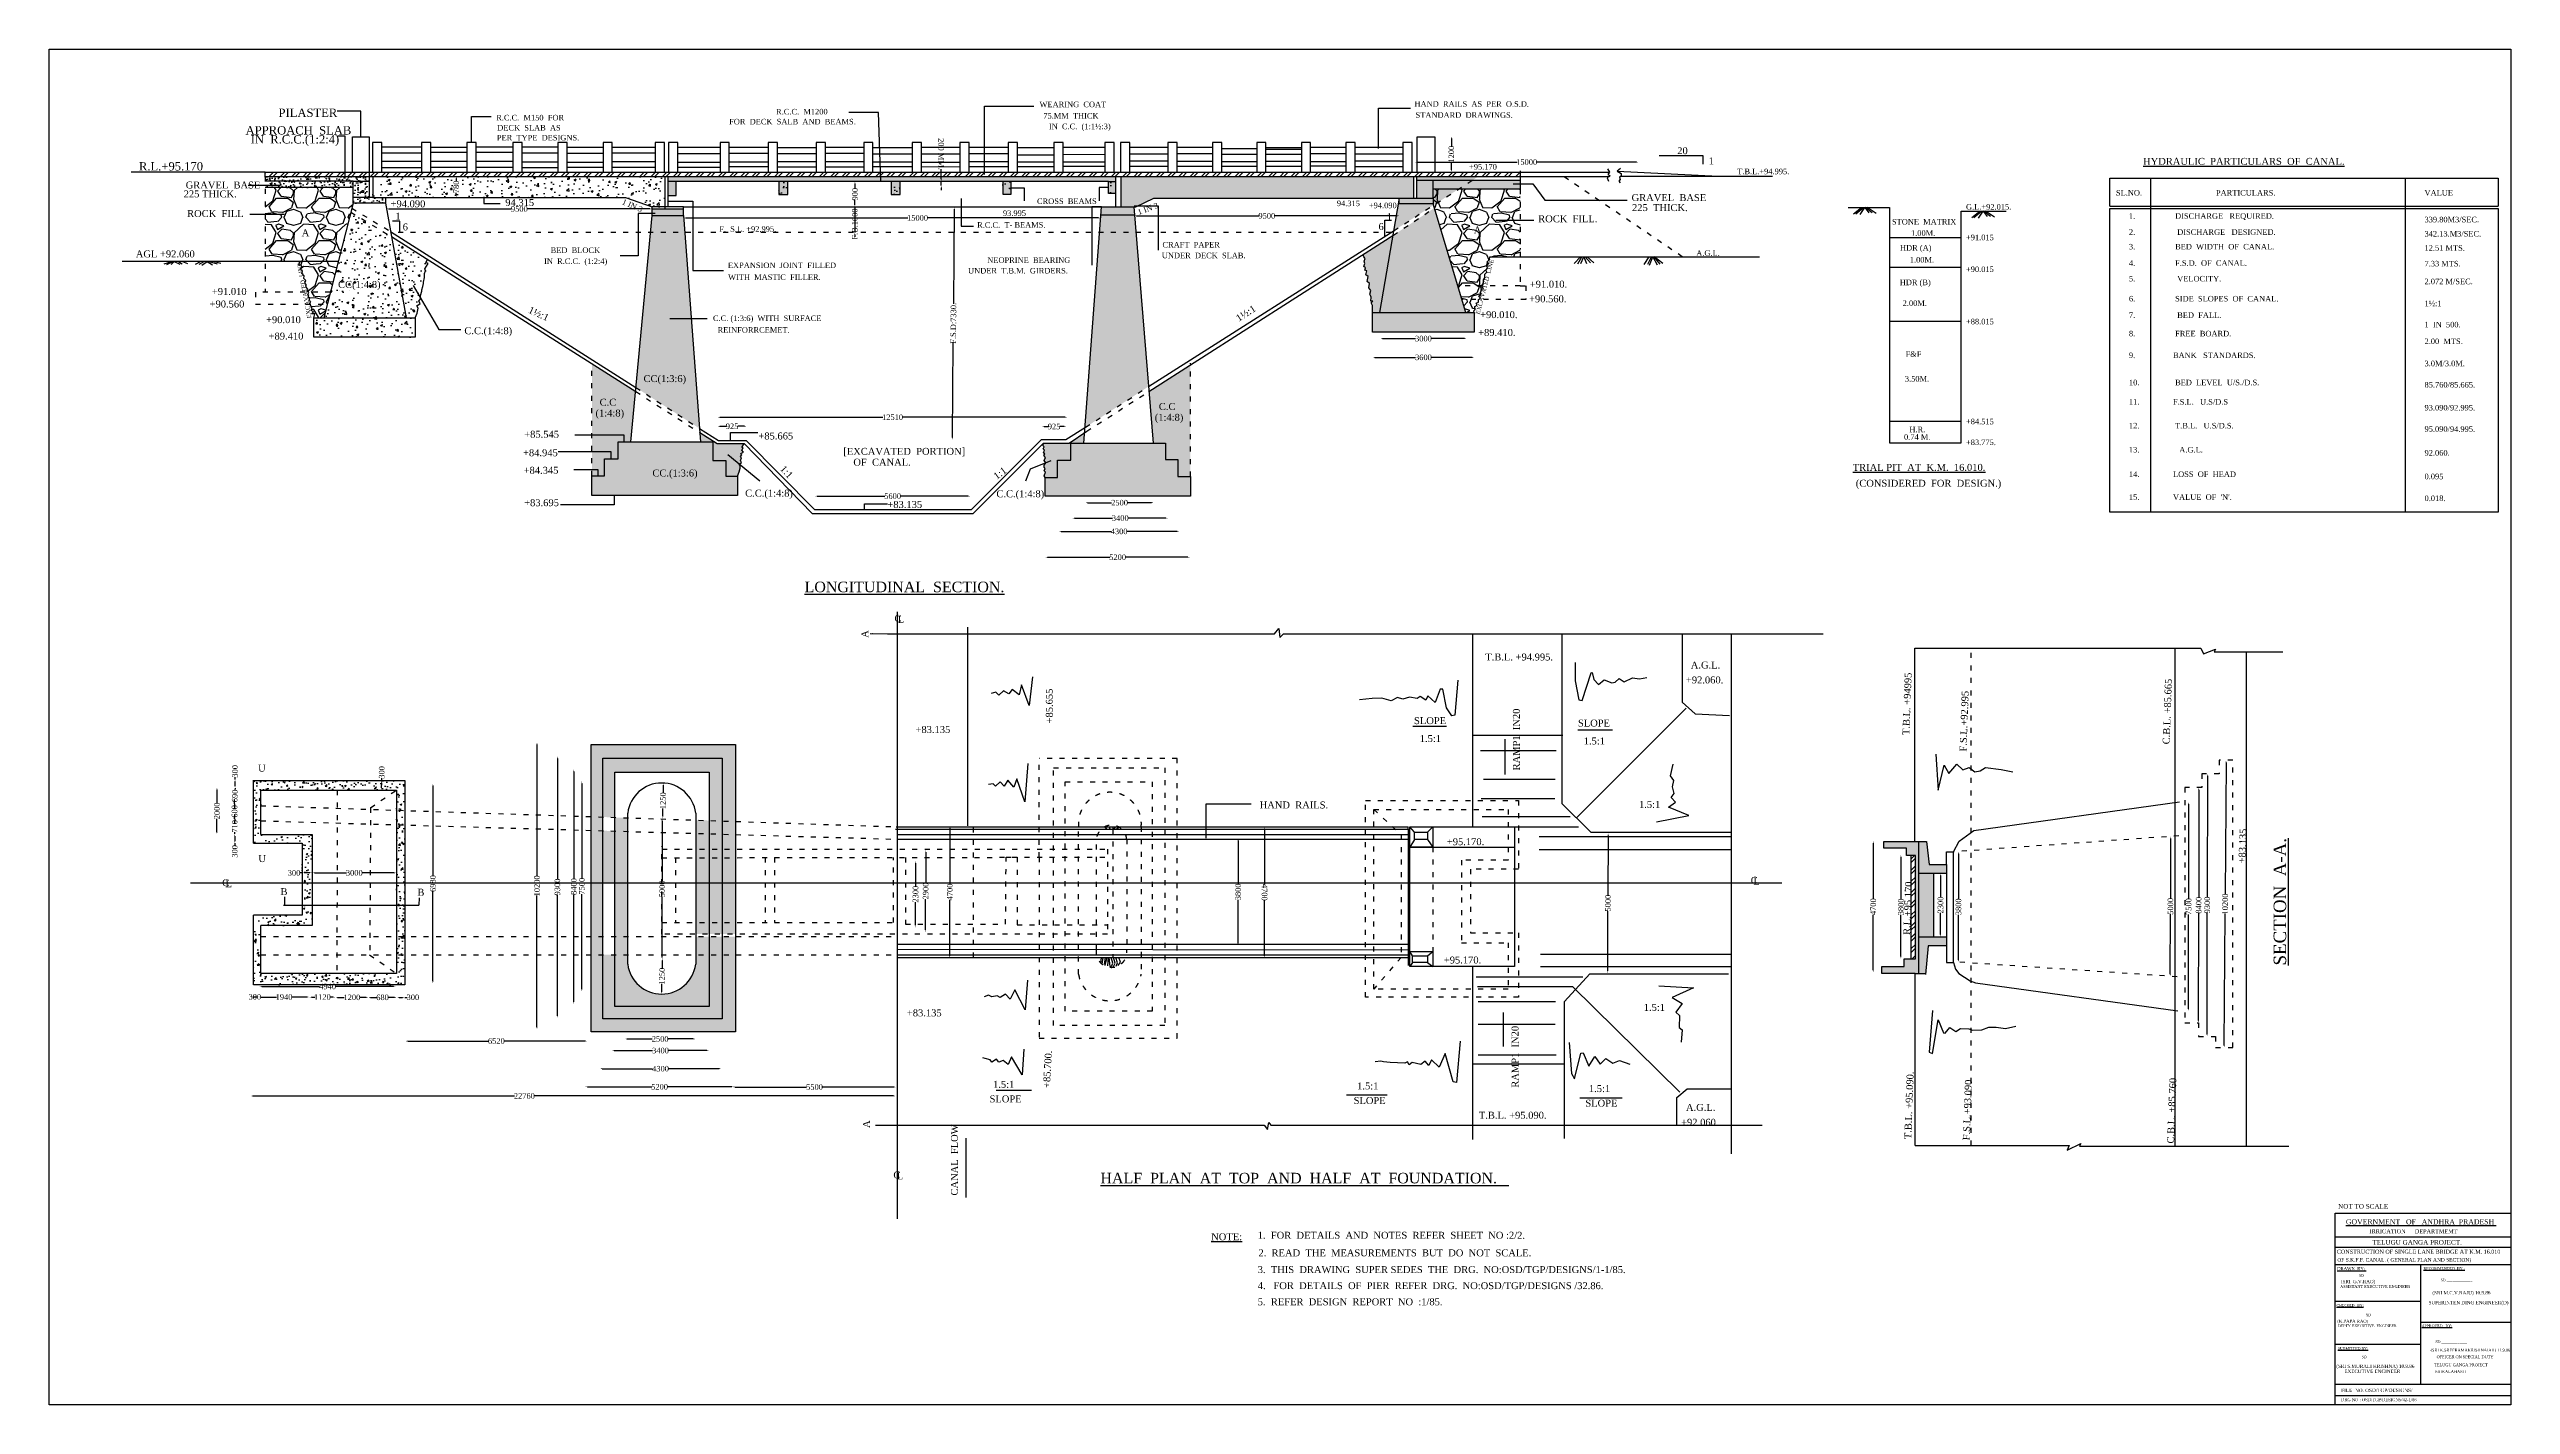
# Model space of a CAD drawing. Header units: millimetres. Extents: x 1884 to 90463, y -66 to 48732.
import ezdxf

# ---------------------------------------------------------------- set-up
doc = ezdxf.new("R2010")
doc.units = ezdxf.units.MM
doc.linetypes.add('ACAD_ISO03W100', pattern=[30, 12, -18])
for name, color, linetype in [('DIM', 5, 'Continuous'), ('DOT LINE', 3, 'Continuous'), ('dwg', 20, 'Continuous'), ('HATCH', 2, 'Continuous'), ('TEXT', 7, 'Continuous')]:
    doc.layers.add(name, color=color, linetype=linetype)
doc.layers.add('TITLE', color=7, linetype='Continuous', lineweight=30)
doc.styles.get("Standard").update_dxf_attribs({"font": 'TIMES.TTF', "height": 200})
doc.dimstyles.new('ISO-25', dxfattribs={"dimtxt": 200, "dimasz": 80, "dimexe": 1.265, "dimexo": 0.625, "dimtad": 0, "dimdec": 1, "dimtxsty": 'Standard', "dimcen": 2.5, "dimse1": 1, "dimse2": 1, "dimclre": 5, "dimclrt": 4, "dimadec": 0, "dimazin": 0, "dimtfac": 1, "dimtdec": 1, "dimtmove": 0, "dimatfit": 3, "dimfxl": 1, "dimarcsym": 0})
pattern_1 = [(228.0128, (1097.28, 1524), (-12192.01036, -13716.01685), [205.033, -20298.3]), (184.9697, (960.12, 1371.6), (18288.029584, 1523.989245), [351.843, -34832.4]), (132.5104, (609.6, 1341.12), (15239.98891, -16764.01638), [248.09, -24560.82]), (267.2737, (15.24, 960.12), (1523.99338, 30479.99019), [320.403, -31719.84]), (292.8337, (0, 640.08), (-7620.02163, 18288.0104), [314.18, -31103.88]), (357.2737, (121.92, 350.52), (-30479.99019, 1523.99338), [320.403, -31719.84]), (37.6942, (441.96, 335.28), (-19812.012517, -15239.986414), [423.716, -41947.86]), (72.2553, (777.24, 594.36), (10668.02134, 33528.009724), [400.032, -39603.18]), (121.4296, (899.16, 975.36), (-12192.00314, 19811.976696), [321.488, -31827.3]), (175.2364, (731.52, 1249.68), (16763.98683, -1523.9857), [367.028, -17984.34]), (222.3974, (365.76, 1280.16), (-18288.00055, -16763.97819), [474.647, -46990.08]), (138.8141, (1524, 944.88), (-10667.9932, 9143.98593), [162.003, -16038.36]), (171.4692, (1402.08, 1051.56), (19811.96976, -3048.00768), [308.21, -30512.76]), (225, (1097.3, 1097.3), (-3e-13, -1523.999), [215.525, -1939.734]), (203.1986, (990.6, 1280.16), (7620.0257, 3048.01336), [116.065, -11490.36]), (291.8014, (883.92, 1234.44), (-1524.0011, 4572.003), [164.14, -8042.88]), (30.9638, (944.88, 1082.04), (4571.9952, 3048.0024), [266.592, -8619.78]), (161.5651, (1173.5, 1219.2), (3048.0014, -1523.9977), [192.772, -4626.54]), (16.3895, (0, 1234.44), (15240.00841, 4571.99049), [270.053, -26735.28]), (70.3462, (259.08, 1310.64), (-6095.98301, -16763.9763), [226.56, -22429.32]), (293.1986, (1173.48, 1524), (-3048.01336, 7620.0257), [232.128, -11374.32]), (343.6105, (1264.92, 1310.64), (-15240.00841, 4571.99049), [270.053, -26735.28]), (339.444, (0, 289.56), (-7620.00946, 3047.9963), [260.42, -12760.62]), (294.7751, (243.84, 198.12), (-7619.98224, 16763.99222), [218.203, -21602.16]), (66.8014, (1188.72, 0), (3048.01336, 7620.0257), [232.128, -11374.32]), (17.354, (1280.16, 213.36), (-19812.00107, -6095.9908), [255.47, -25291.44]), (69.444, (441.96, 0), (-3047.9963, -7620.00946), [130.21, -12890.88]), (101.3099, (1097.28, 0), (-1523.9925, 6095.9805), [77.71, -7693.2]), (165.9638, (1082.04, 76.2), (4572.0032, -1523.9974), [314.18, -5969.43]), (186.009, (777.24, 152.4), (15239.97753, 1523.99644), [291.16, -28824.84]), (303.6901, (944.9, 944.9), (-1524.0005, 3047.997), [219.794, -5275.068]), (353.1572, (1066.8, 762), (25908.010714, -3048.01365), [383.734, -37989.6]), (60.9454, (1447.8, 716.28), (-6095.98582, -10667.97457), [156.905, -15533.64]), (90, (1524, 853.4), (-1524, 1524), [91.44, -1432.56]), (120.2564, (746.76, 198.12), (6095.98708, -10667.99462), [211.72, -20960.34]), (48.0128, (640.08, 381), (12192.01036, 13716.01685), [410.066, -20093.28]), (0, (914.4, 685.8), (1524, 1524), [396.24, -1127.76]), (325.3048, (1310.64, 685.8), (-15239.9736, 10668.00101), [240.966, -23855.58]), (254.0546, (1508.76, 548.64), (-1524.0039, -6096.0145), [221.897, -10873.02]), (207.646, (1447.8, 335.28), (-28955.98983, -15240.009585), [361.287, -35767.5]), (175.4261, (1127.76, 167.64), (-19812.004563, 1523.992627), [382.217, -37839.48]), (175.4261, (1127.76, 167.64), (-19812.004563, 1523.992627), [382.217, -37839.48])]
pattern_2 = [(50, (0, 0), (728.7387, -63.7563), [76.2, -838.2]), (355, (0, 0), (-140.971, 764.2266), [60.96, -670.56]), (100.451, (60.7, -5.3), (587.77, 700.467), [64.76, -712.36]), (46.1842, (0, 203.2), (1084.316, -168.169), [114.3, -1257.3]), (96.6356, (90.4, 189.2), (949.617, 989.702), [97.14, -1068.54]), (351.184, (0, 203.2), (949.618, 989.7), [91.44, -1005.84]), (21, (101.6, 152.4), (606.4595, -409.062), [76.2, -838.2]), (326, (101.6, 152.4), (247.208, 736.752), [60.96, -670.56]), (71.4514, (152.14, 118.3), (853.666, 327.6914), [64.76, -712.36]), (37.5, (0, 0), (12.3544, 338.2202), [0, -662.432, 0, -680.72, 0, -673.1]), (7.5, (0, 0), (267.2787, 400.7223), [0, -388.112, 0, -647.192, 0, -256.54]), (327.5, (-226.57, 0), (542.3624, -22.915), [0, -254, 0, -792.48, 0, -1051.56]), (317.5, (-328.17, 0), (592.5167, 101.706), [0, -330.2, 0, -526.288, 0, -746.76])]
pattern_3 = [(50, (0, 0), (546.554, -47.8173), [57.15, -628.65]), (355, (0, 0), (-105.7285, 573.17), [45.72, -502.92]), (100.451, (45.55, -4), (440.8275, 525.35), [48.57, -534.27]), (46.1842, (0, 152.4), (813.237, -126.127), [85.725, -942.975]), (96.6356, (67.8, 141.9), (712.213, 742.277), [72.855, -801.405]), (351.184, (0, 152.4), (712.214, 742.275), [68.58, -754.38]), (21, (76.2, 114.3), (454.8446, -306.7966), [57.15, -628.65]), (326, (76.2, 114.3), (185.406, 552.564), [45.72, -502.92]), (71.4514, (114.1, 88.73), (640.2495, 245.7686), [48.57, -534.27]), (37.5, (0, 0), (9.2658, 253.6651), [0, -496.824, 0, -510.54, 0, -504.825]), (7.5, (0, 0), (200.459, 300.5417), [0, -291.084, 0, -485.394, 0, -192.405]), (327.5, (-169.93, 0), (406.7718, -17.18623), [0, -190.5, 0, -594.36, 0, -788.67]), (317.5, (-246.13, 0), (444.3875, 76.2795), [0, -247.65, 0, -394.716, 0, -560.07])]

# ---------------------------------------------------------------- blocks, each defined once
blk = doc.blocks.new('*D2')
at = {"layer": 'Defpoints', "color": 0, "ltscale": 15}
for p in [(16531, 44153), (16532, 44153), (16527, 43397)]:
    blk.add_point(p, dxfattribs=at)
at = {"layer": 'DIM', "color": 0, "lineweight": -2, "ltscale": 15}
for p, q in [((16529, 43477), (16530, 43564)), ((16532, 44073), (16532, 43987))]:
    blk.add_line(p, q, dxfattribs=at)
at = {"layer": 'DIM', "color": 0, "ltscale": 15}
for points in [[(16516, 43477), (16543, 43477), (16529, 43397)], [(16519, 44074), (16545, 44073), (16532, 44153)]]:
    blk.add_solid(points, dxfattribs=at)
at = {"layer": 'DIM', "color": 4, "ltscale": 15, "insert": (16531, 43775), "char_height": 200, "attachment_point": 5, "rotation": 89.75231}
blk.add_mtext('780', dxfattribs=at)
blk = doc.blocks.new('*D3')
at = {"layer": 'Defpoints', "color": 0, "ltscale": 15}
for p in [(14027, 42971), (23577, 42983), (23577, 42971)]:
    blk.add_point(p, dxfattribs=at)
at = {"layer": 'DIM', "color": 0, "lineweight": -2, "ltscale": 15}
for p, q in [((14107, 42983), (18517, 42983)), ((23497, 42983), (19087, 42983))]:
    blk.add_line(p, q, dxfattribs=at)
at = {"layer": 'DIM', "color": 0, "ltscale": 15}
for points in [[(14107, 42996), (14107, 42969), (14027, 42983)], [(23497, 42996), (23497, 42969), (23577, 42983)]]:
    blk.add_solid(points, dxfattribs=at)
at = {"layer": 'DIM', "color": 4, "ltscale": 15, "insert": (18802, 42983), "char_height": 200, "attachment_point": 5}
blk.add_mtext('9500', dxfattribs=at)
blk = doc.blocks.new('*D4')
at = {"layer": 'Defpoints', "color": 0, "ltscale": 15}
for p in [(30879, 43970), (30877, 43054), (30877, 43054)]:
    blk.add_point(p, dxfattribs=at)
at = {"layer": 'DIM', "color": 0, "lineweight": -2, "ltscale": 15}
for p, q in [((30879, 43890), (30878, 43723)), ((30877, 43134), (30877, 43301))]:
    blk.add_line(p, q, dxfattribs=at)
at = {"layer": 'DIM', "color": 0, "ltscale": 15}
for points in [[(30865, 43890), (30892, 43890), (30879, 43970)], [(30864, 43134), (30890, 43134), (30877, 43054)]]:
    blk.add_solid(points, dxfattribs=at)
at = {"layer": 'DIM', "color": 4, "ltscale": 15, "insert": (30878, 43512), "char_height": 200, "attachment_point": 5, "rotation": 89.87356}
blk.add_mtext('900', dxfattribs=at)
blk = doc.blocks.new('*D5')
at = {"layer": 'Defpoints', "color": 0, "ltscale": 15}
for p in [(30877, 43054), (30871, 42138), (30873, 42138)]:
    blk.add_point(p, dxfattribs=at)
at = {"layer": 'DIM', "color": 0, "lineweight": -2, "ltscale": 15}
for p, q in [((30874, 43054), (30871, 42138)), ((30875, 43134), (30875, 43214)), ((30870, 42058), (30870, 41978))]:
    blk.add_line(p, q, dxfattribs=at)
at = {"layer": 'DIM', "color": 0, "ltscale": 15}
for points in [[(30861, 43134), (30888, 43134), (30874, 43054)], [(30857, 42058), (30884, 42058), (30871, 42138)]]:
    blk.add_solid(points, dxfattribs=at)
at = {"layer": 'DIM', "color": 4, "ltscale": 15, "insert": (30872, 42438), "char_height": 200, "attachment_point": 5, "rotation": 89.76955}
blk.add_mtext('F.B.1000 ', dxfattribs=at)
blk = doc.blocks.new('*D6')
at = {"layer": 'Defpoints', "color": 0, "ltscale": 15}
for p in [(24710, 42658), (39717, 42657), (39717, 42657)]:
    blk.add_point(p, dxfattribs=at)
at = {"layer": 'DIM', "color": 0, "lineweight": -2, "ltscale": 15}
for p, q in [((24790, 42658), (32783, 42658)), ((39637, 42657), (33477, 42657))]:
    blk.add_line(p, q, dxfattribs=at)
at = {"layer": 'DIM', "color": 0, "ltscale": 15}
for points in [[(24790, 42671), (24790, 42645), (24710, 42658)], [(39637, 42670), (39637, 42644), (39717, 42657)]]:
    blk.add_solid(points, dxfattribs=at)
at = {"layer": 'DIM', "color": 4, "ltscale": 15, "insert": (33130, 42658), "char_height": 200, "attachment_point": 5, "rotation": 359.99581}
blk.add_mtext('15000', dxfattribs=at)
blk = doc.blocks.new('*D7')
at = {"layer": 'Defpoints', "color": 0, "ltscale": 15}
for p in [(33975, 43970), (33976, 43822), (33985, 43822)]:
    blk.add_point(p, dxfattribs=at)
at = {"layer": 'DIM', "color": 0, "lineweight": -2, "ltscale": 15}
for p, q in [((33984, 44050), (33982, 44417)), ((33985, 43822), (33984, 43970)), ((33985, 43742), (33986, 43662))]:
    blk.add_line(p, q, dxfattribs=at)
at = {"layer": 'DIM', "color": 0, "ltscale": 15}
for points in [[(33997, 44050), (33971, 44050), (33984, 43970)], [(33999, 43742), (33972, 43742), (33985, 43822)]]:
    blk.add_solid(points, dxfattribs=at)
at = {"layer": 'DIM', "color": 4, "ltscale": 15, "insert": (33979, 44961), "char_height": 200, "attachment_point": 5, "rotation": 270.28577}
blk.add_mtext('200 MM.', dxfattribs=at)
blk = doc.blocks.new('*D8')
at = {"layer": 'Defpoints', "color": 0, "ltscale": 15}
for p in [(40935, 42769), (50464, 42769), (50464, 42732)]:
    blk.add_point(p, dxfattribs=at)
at = {"layer": 'DIM', "color": 0, "lineweight": -2, "ltscale": 15}
for p, q in [((41015, 42732), (45415, 42732)), ((50384, 42732), (45984, 42732))]:
    blk.add_line(p, q, dxfattribs=at)
at = {"layer": 'DIM', "color": 0, "ltscale": 15}
for points in [[(41015, 42745), (41015, 42719), (40935, 42732)], [(50384, 42745), (50384, 42719), (50464, 42732)]]:
    blk.add_solid(points, dxfattribs=at)
at = {"layer": 'DIM', "color": 4, "ltscale": 15, "insert": (45699, 42732), "char_height": 200, "attachment_point": 5}
blk.add_mtext('9500', dxfattribs=at)
blk = doc.blocks.new('*D9')
at = {"layer": 'Defpoints', "color": 0, "ltscale": 15}
for p in [(51023, 44682), (59078, 44682), (59078, 44669)]:
    blk.add_point(p, dxfattribs=at)
at = {"layer": 'DIM', "color": 0, "lineweight": -2, "ltscale": 15}
for p, q in [((51103, 44669), (54703, 44669)), ((58998, 44669), (55398, 44669))]:
    blk.add_line(p, q, dxfattribs=at)
at = {"layer": 'DIM', "color": 0, "ltscale": 15}
for points in [[(51103, 44682), (51103, 44655), (51023, 44669)], [(58998, 44682), (58998, 44655), (59078, 44669)]]:
    blk.add_solid(points, dxfattribs=at)
at = {"layer": 'DIM', "color": 4, "ltscale": 15, "insert": (55050, 44669), "char_height": 200, "attachment_point": 5}
blk.add_mtext('15000', dxfattribs=at)
blk = doc.blocks.new('*D10')
at = {"layer": 'Defpoints', "color": 0, "ltscale": 15}
for p in [(52328, 45595), (52339, 45595), (52328, 44308)]:
    blk.add_point(p, dxfattribs=at)
at = {"layer": 'DIM', "color": 0, "lineweight": -2, "ltscale": 15}
for p, q in [((52339, 45515), (52339, 45225)), ((52339, 44388), (52339, 44678))]:
    blk.add_line(p, q, dxfattribs=at)
at = {"layer": 'DIM', "color": 0, "ltscale": 15}
for points in [[(52326, 45515), (52353, 45515), (52339, 45595)], [(52326, 44388), (52353, 44388), (52339, 44308)]]:
    blk.add_solid(points, dxfattribs=at)
at = {"layer": 'DIM', "color": 4, "ltscale": 15, "insert": (52339, 44952), "char_height": 200, "attachment_point": 5, "rotation": 90}
blk.add_mtext('1200', dxfattribs=at)
blk = doc.blocks.new('*D11')
at = {"layer": 'Defpoints', "color": 0, "ltscale": 15}
for p in [(49783, 38347), (52887, 38347), (52887, 38314)]:
    blk.add_point(p, dxfattribs=at)
at = {"layer": 'DIM', "color": 0, "lineweight": -2, "ltscale": 15}
for p, q in [((49863, 38314), (51050, 38314)), ((52807, 38314), (51619, 38314))]:
    blk.add_line(p, q, dxfattribs=at)
at = {"layer": 'DIM', "color": 0, "ltscale": 15}
for points in [[(49863, 38327), (49863, 38301), (49783, 38314)], [(52807, 38327), (52807, 38301), (52887, 38314)]]:
    blk.add_solid(points, dxfattribs=at)
at = {"layer": 'DIM', "color": 4, "ltscale": 15, "insert": (51335, 38314), "char_height": 200, "attachment_point": 5}
blk.add_mtext('3000', dxfattribs=at)
blk = doc.blocks.new('*D12')
at = {"layer": 'Defpoints', "color": 0, "ltscale": 15}
for p in [(49505, 37657), (53165, 37657), (53165, 37638)]:
    blk.add_point(p, dxfattribs=at)
at = {"layer": 'DIM', "color": 0, "lineweight": -2, "ltscale": 15}
for p, q in [((49585, 37638), (51050, 37638)), ((53085, 37638), (51620, 37638))]:
    blk.add_line(p, q, dxfattribs=at)
at = {"layer": 'DIM', "color": 0, "ltscale": 15}
for points in [[(49585, 37651), (49585, 37625), (49505, 37638)], [(53085, 37651), (53085, 37625), (53165, 37638)]]:
    blk.add_solid(points, dxfattribs=at)
at = {"layer": 'DIM', "color": 4, "ltscale": 15, "insert": (51335, 37638), "char_height": 200, "attachment_point": 5}
blk.add_mtext('3600', dxfattribs=at)
blk = doc.blocks.new('*D13')
at = {"layer": 'Defpoints', "color": 0, "ltscale": 15}
for p in [(37603, 35157), (38486, 35157), (38486, 35148)]:
    blk.add_point(p, dxfattribs=at)
at = {"layer": 'DIM', "color": 0, "lineweight": -2, "ltscale": 15}
for p, q in [((37683, 35148), (37838, 35148)), ((38406, 35148), (38251, 35148))]:
    blk.add_line(p, q, dxfattribs=at)
at = {"layer": 'DIM', "color": 0, "ltscale": 15}
for points in [[(37683, 35161), (37683, 35134), (37603, 35148)], [(38406, 35161), (38406, 35134), (38486, 35148)]]:
    blk.add_solid(points, dxfattribs=at)
at = {"layer": 'DIM', "color": 4, "ltscale": 15, "insert": (38044, 35148), "char_height": 200, "attachment_point": 5}
blk.add_mtext('925', dxfattribs=at)
blk = doc.blocks.new('*D14')
at = {"layer": 'Defpoints', "color": 0, "ltscale": 15}
for p in [(39167, 32428), (41634, 32428), (41634, 32408)]:
    blk.add_point(p, dxfattribs=at)
at = {"layer": 'DIM', "color": 0, "lineweight": -2, "ltscale": 15}
for p, q in [((39247, 32408), (40113, 32408)), ((41554, 32408), (40688, 32408))]:
    blk.add_line(p, q, dxfattribs=at)
at = {"layer": 'DIM', "color": 0, "ltscale": 15}
for points in [[(39247, 32421), (39247, 32395), (39167, 32408)], [(41554, 32421), (41554, 32395), (41634, 32408)]]:
    blk.add_solid(points, dxfattribs=at)
at = {"layer": 'DIM', "color": 4, "ltscale": 15, "insert": (40400, 32408), "char_height": 200, "attachment_point": 5}
blk.add_mtext('2500', dxfattribs=at)
blk = doc.blocks.new('*D15')
at = {"layer": 'Defpoints', "color": 0, "ltscale": 15}
for p in [(38704, 31880), (42146, 31880), (42146, 31852)]:
    blk.add_point(p, dxfattribs=at)
at = {"layer": 'DIM', "color": 0, "lineweight": -2, "ltscale": 15}
for p, q in [((38784, 31852), (40140, 31852)), ((42066, 31852), (40710, 31852))]:
    blk.add_line(p, q, dxfattribs=at)
at = {"layer": 'DIM', "color": 0, "ltscale": 15}
for points in [[(38784, 31866), (38784, 31839), (38704, 31852)], [(42066, 31866), (42066, 31839), (42146, 31852)]]:
    blk.add_solid(points, dxfattribs=at)
at = {"layer": 'DIM', "color": 4, "ltscale": 15, "insert": (40425, 31852), "char_height": 200, "attachment_point": 5}
blk.add_mtext('3400', dxfattribs=at)
blk = doc.blocks.new('*D16')
at = {"layer": 'Defpoints', "color": 0, "ltscale": 15}
for p in [(38216, 31379), (42549, 31379), (42549, 31373)]:
    blk.add_point(p, dxfattribs=at)
at = {"layer": 'DIM', "color": 0, "lineweight": -2, "ltscale": 15}
for p, q in [((38296, 31373), (40094, 31373)), ((42469, 31373), (40671, 31373))]:
    blk.add_line(p, q, dxfattribs=at)
at = {"layer": 'DIM', "color": 0, "ltscale": 15}
for points in [[(38296, 31387), (38296, 31360), (38216, 31373)], [(42469, 31387), (42469, 31360), (42549, 31373)]]:
    blk.add_solid(points, dxfattribs=at)
at = {"layer": 'DIM', "color": 4, "ltscale": 15, "insert": (40383, 31373), "char_height": 200, "attachment_point": 5}
blk.add_mtext('4300', dxfattribs=at)
blk = doc.blocks.new('*D17')
at = {"layer": 'Defpoints', "color": 0, "ltscale": 15}
for p in [(37725, 30470), (42938, 30470), (42938, 30444)]:
    blk.add_point(p, dxfattribs=at)
at = {"layer": 'DIM', "color": 0, "lineweight": -2, "ltscale": 15}
for p, q in [((37805, 30444), (40048, 30444)), ((42858, 30444), (40615, 30444))]:
    blk.add_line(p, q, dxfattribs=at)
at = {"layer": 'DIM', "color": 0, "ltscale": 15}
for points in [[(37805, 30458), (37805, 30431), (37725, 30444)], [(42858, 30458), (42858, 30431), (42938, 30444)]]:
    blk.add_solid(points, dxfattribs=at)
at = {"layer": 'DIM', "color": 4, "ltscale": 15, "insert": (40331, 30444), "char_height": 200, "attachment_point": 5}
blk.add_mtext('5200', dxfattribs=at)
blk = doc.blocks.new('*D18')
at = {"layer": 'Defpoints', "color": 0, "ltscale": 15}
for p in [(29441, 32657), (35027, 32657), (35027, 32645)]:
    blk.add_point(p, dxfattribs=at)
at = {"layer": 'DIM', "color": 0, "lineweight": -2, "ltscale": 15}
for p, q in [((29521, 32645), (31950, 32645)), ((34947, 32645), (32517, 32645))]:
    blk.add_line(p, q, dxfattribs=at)
at = {"layer": 'DIM', "color": 0, "ltscale": 15}
for points in [[(29521, 32658), (29521, 32631), (29441, 32645)], [(34947, 32658), (34947, 32631), (35027, 32645)]]:
    blk.add_solid(points, dxfattribs=at)
at = {"layer": 'DIM', "color": 4, "ltscale": 15, "insert": (32234, 32645), "char_height": 200, "attachment_point": 5}
blk.add_mtext('5600', dxfattribs=at)
blk = doc.blocks.new('*D19')
at = {"layer": 'Defpoints', "color": 0, "ltscale": 15}
for p in [(25930, 35167), (26983, 35167), (26983, 35157)]:
    blk.add_point(p, dxfattribs=at)
at = {"layer": 'DIM', "color": 0, "lineweight": -2, "ltscale": 15}
for p, q in [((26010, 35157), (26250, 35157)), ((26903, 35157), (26663, 35157))]:
    blk.add_line(p, q, dxfattribs=at)
at = {"layer": 'DIM', "color": 0, "ltscale": 15}
for points in [[(26010, 35170), (26010, 35144), (25930, 35157)], [(26903, 35170), (26903, 35144), (26983, 35157)]]:
    blk.add_solid(points, dxfattribs=at)
at = {"layer": 'DIM', "color": 4, "ltscale": 15, "insert": (26456, 35157), "char_height": 200, "attachment_point": 5}
blk.add_mtext('925', dxfattribs=at)
blk = doc.blocks.new('*D20')
at = {"layer": 'Defpoints', "color": 0, "ltscale": 15}
for p in [(25941, 35485), (38521, 35485), (38521, 35484)]:
    blk.add_point(p, dxfattribs=at)
at = {"layer": 'DIM', "color": 0, "lineweight": -2, "ltscale": 15}
for p, q in [((26021, 35484), (31884, 35484)), ((38441, 35484), (32578, 35484))]:
    blk.add_line(p, q, dxfattribs=at)
at = {"layer": 'DIM', "color": 0, "ltscale": 15}
for points in [[(26021, 35497), (26021, 35470), (25941, 35484)], [(38441, 35497), (38441, 35470), (38521, 35484)]]:
    blk.add_solid(points, dxfattribs=at)
at = {"layer": 'DIM', "color": 4, "ltscale": 15, "insert": (32231, 35484), "char_height": 200, "attachment_point": 5}
blk.add_mtext('12510', dxfattribs=at)
blk = doc.blocks.new('*D21')
at = {"layer": 'Defpoints', "color": 0, "ltscale": 15}
for p in [(34449, 43054), (34449, 43054), (34391, 34676)]:
    blk.add_point(p, dxfattribs=at)
at = {"layer": 'DIM', "color": 0, "lineweight": -2, "ltscale": 15}
for p, q in [((34449, 42974), (34425, 39570)), ((34392, 34756), (34415, 38159))]:
    blk.add_line(p, q, dxfattribs=at)
at = {"layer": 'DIM', "color": 0, "ltscale": 15}
for points in [[(34435, 42974), (34462, 42973), (34449, 43054)], [(34379, 34756), (34405, 34756), (34391, 34676)]]:
    blk.add_solid(points, dxfattribs=at)
at = {"layer": 'DIM', "color": 4, "ltscale": 15, "insert": (34420, 38865), "char_height": 200, "attachment_point": 5, "rotation": 89.60463}
blk.add_mtext('F.S.D:7330.', dxfattribs=at)
blk = doc.blocks.new('*D22')
at = {"layer": 'Defpoints', "color": 0, "ltscale": 15}
for p in [(7910, 22154), (7920, 22154), (7910, 20472)]:
    blk.add_point(p, dxfattribs=at)
at = {"layer": 'DIM', "color": 0, "lineweight": -2, "ltscale": 15}
for p, q in [((7920, 22074), (7920, 21600)), ((7920, 20552), (7920, 21025))]:
    blk.add_line(p, q, dxfattribs=at)
at = {"layer": 'DIM', "color": 0, "ltscale": 15}
for points in [[(7907, 22074), (7934, 22074), (7920, 22154)], [(7907, 20552), (7934, 20552), (7920, 20472)]]:
    blk.add_solid(points, dxfattribs=at)
at = {"layer": 'DIM', "color": 4, "ltscale": 15, "insert": (7920, 21313), "char_height": 200, "attachment_point": 5, "rotation": 90}
blk.add_mtext('2000', dxfattribs=at)
blk = doc.blocks.new('*D23')
at = {"layer": 'Defpoints', "color": 0, "ltscale": 15}
for p in [(8570, 22446), (8580, 22446), (8580, 22133)]:
    blk.add_point(p, dxfattribs=at)
at = {"layer": 'DIM', "color": 0, "lineweight": -2, "ltscale": 15}
for p, q in [((8570, 22446), (8570, 22526)), ((8570, 22213), (8570, 22366))]:
    blk.add_line(p, q, dxfattribs=at)
at = {"layer": 'DIM', "color": 0, "ltscale": 15}
for points in [[(8556, 22366), (8583, 22366), (8570, 22446)], [(8556, 22213), (8583, 22213), (8570, 22133)]]:
    blk.add_solid(points, dxfattribs=at)
at = {"layer": 'DIM', "color": 4, "ltscale": 15, "insert": (8570, 22737), "char_height": 200, "attachment_point": 5, "rotation": 90}
blk.add_mtext('300', dxfattribs=at)
blk = doc.blocks.new('*D24')
at = {"layer": 'Defpoints', "color": 0, "ltscale": 15}
for p in [(8554, 21566), (8570, 22133), (8570, 22133)]:
    blk.add_point(p, dxfattribs=at)
at = {"layer": 'DIM', "color": 0, "lineweight": -2, "ltscale": 15}
for p, q in [((8572, 22213), (8574, 22293)), ((8551, 21486), (8549, 21406)), ((8554, 21566), (8556, 21639)), ((8570, 22133), (8568, 22060))]:
    blk.add_line(p, q, dxfattribs=at)
at = {"layer": 'DIM', "color": 0, "ltscale": 15}
for points in [[(8559, 22213), (8585, 22213), (8570, 22133)], [(8538, 21487), (8565, 21486), (8554, 21566)]]:
    blk.add_solid(points, dxfattribs=at)
at = {"layer": 'DIM', "color": 4, "ltscale": 15, "insert": (8562, 21850), "char_height": 200, "attachment_point": 5, "rotation": 88.36762}
blk.add_mtext('690', dxfattribs=at)
blk = doc.blocks.new('*D25')
at = {"layer": 'Defpoints', "color": 0, "ltscale": 15}
for p in [(8554, 21566), (8554, 21566), (8554, 21026)]:
    blk.add_point(p, dxfattribs=at)
at = {"layer": 'DIM', "color": 0, "lineweight": -2, "ltscale": 15}
for p, q in [((8554, 21646), (8554, 21726)), ((8554, 21566), (8554, 21507)), ((8554, 21026), (8554, 21086)), ((8554, 20946), (8554, 20866))]:
    blk.add_line(p, q, dxfattribs=at)
at = {"layer": 'DIM', "color": 0, "ltscale": 15}
for points in [[(8540, 21646), (8567, 21646), (8554, 21566)], [(8540, 20946), (8567, 20946), (8554, 21026)]]:
    blk.add_solid(points, dxfattribs=at)
at = {"layer": 'DIM', "color": 4, "ltscale": 15, "insert": (8554, 21296), "char_height": 200, "attachment_point": 5, "rotation": 90}
blk.add_mtext('600', dxfattribs=at)
blk = doc.blocks.new('*D26')
at = {"layer": 'Defpoints', "color": 0, "ltscale": 15}
for p in [(8556, 21026), (8556, 20488), (8560, 21026)]:
    blk.add_point(p, dxfattribs=at)
at = {"layer": 'DIM', "color": 0, "lineweight": -2, "ltscale": 15}
for p, q in [((8560, 21106), (8560, 21186)), ((8560, 21026), (8560, 20968)), ((8560, 20488), (8560, 20546)), ((8560, 20408), (8560, 20328))]:
    blk.add_line(p, q, dxfattribs=at)
at = {"layer": 'DIM', "color": 0, "ltscale": 15}
for points in [[(8547, 21106), (8574, 21106), (8560, 21026)], [(8547, 20408), (8574, 20408), (8560, 20488)]]:
    blk.add_solid(points, dxfattribs=at)
at = {"layer": 'DIM', "color": 4, "ltscale": 15, "insert": (8560, 20757), "char_height": 200, "attachment_point": 5, "rotation": 90}
blk.add_mtext('710', dxfattribs=at)
blk = doc.blocks.new('*D27')
at = {"layer": 'Defpoints', "color": 0, "ltscale": 15}
for p in [(8560, 20488), (8560, 20488), (8560, 20147)]:
    blk.add_point(p, dxfattribs=at)
at = {"layer": 'DIM', "color": 0, "lineweight": -2, "ltscale": 15}
for p, q in [((8560, 20408), (8560, 20227)), ((8560, 20147), (8560, 20067))]:
    blk.add_line(p, q, dxfattribs=at)
at = {"layer": 'DIM', "color": 0, "ltscale": 15}
for points in [[(8547, 20408), (8574, 20408), (8560, 20488)], [(8547, 20227), (8574, 20227), (8560, 20147)]]:
    blk.add_solid(points, dxfattribs=at)
at = {"layer": 'DIM', "color": 4, "ltscale": 15, "insert": (8560, 19856), "char_height": 200, "attachment_point": 5, "rotation": 90}
blk.add_mtext('300', dxfattribs=at)
blk = doc.blocks.new('*D28')
at = {"layer": 'Defpoints', "color": 0, "ltscale": 15}
for p in [(10984, 19081), (10984, 19081), (11346, 19084)]:
    blk.add_point(p, dxfattribs=at)
at = {"layer": 'DIM', "color": 0, "lineweight": -2, "ltscale": 15}
for p, q in [((10984, 19081), (10904, 19081)), ((11266, 19084), (11064, 19082))]:
    blk.add_line(p, q, dxfattribs=at)
at = {"layer": 'DIM', "color": 0, "ltscale": 15}
for points in [[(11064, 19095), (11064, 19069), (10984, 19081)], [(11266, 19097), (11266, 19070), (11346, 19084)]]:
    blk.add_solid(points, dxfattribs=at)
at = {"layer": 'DIM', "color": 4, "ltscale": 15, "insert": (10693, 19079), "char_height": 200, "attachment_point": 5, "rotation": 0.42238}
blk.add_mtext('300', dxfattribs=at)
blk = doc.blocks.new('*D29')
at = {"layer": 'Defpoints', "color": 0, "ltscale": 15}
for p in [(11346, 19084), (14377, 19079), (14377, 19079)]:
    blk.add_point(p, dxfattribs=at)
at = {"layer": 'DIM', "color": 0, "lineweight": -2, "ltscale": 15}
for p, q in [((11426, 19084), (12577, 19082)), ((14297, 19079), (13146, 19081))]:
    blk.add_line(p, q, dxfattribs=at)
at = {"layer": 'DIM', "color": 0, "ltscale": 15}
for points in [[(11426, 19097), (11426, 19071), (11346, 19084)], [(14297, 19093), (14297, 19066), (14377, 19079)]]:
    blk.add_solid(points, dxfattribs=at)
at = {"layer": 'DIM', "color": 4, "ltscale": 15, "insert": (12861, 19082), "char_height": 200, "attachment_point": 5, "rotation": 359.90766}
blk.add_mtext('3000', dxfattribs=at)
blk = doc.blocks.new('*D30')
at = {"layer": 'Defpoints', "color": 0, "ltscale": 15}
for p in [(13844, 22408), (13847, 22408), (13843, 22060)]:
    blk.add_point(p, dxfattribs=at)
at = {"layer": 'DIM', "color": 0, "lineweight": -2, "ltscale": 15}
for p, q in [((13846, 22140), (13847, 22328)), ((13847, 22408), (13847, 22488))]:
    blk.add_line(p, q, dxfattribs=at)
at = {"layer": 'DIM', "color": 0, "ltscale": 15}
for points in [[(13833, 22329), (13860, 22328), (13847, 22408)], [(13832, 22140), (13859, 22140), (13845, 22060)]]:
    blk.add_solid(points, dxfattribs=at)
at = {"layer": 'DIM', "color": 4, "ltscale": 15, "insert": (13848, 22699), "char_height": 200, "attachment_point": 5, "rotation": 89.75839}
blk.add_mtext('300', dxfattribs=at)
blk = doc.blocks.new('*D31')
at = {"layer": 'Defpoints', "color": 0, "ltscale": 15}
for p in [(9450, 15005), (14355, 15005), (14355, 14993)]:
    blk.add_point(p, dxfattribs=at)
at = {"layer": 'DIM', "color": 0, "lineweight": -2, "ltscale": 15}
for p, q in [((9530, 14993), (11614, 14993)), ((14275, 14993), (12191, 14993))]:
    blk.add_line(p, q, dxfattribs=at)
at = {"layer": 'DIM', "color": 0, "ltscale": 15}
for points in [[(9530, 15007), (9530, 14980), (9450, 14993)], [(14275, 15007), (14275, 14980), (14355, 14993)]]:
    blk.add_solid(points, dxfattribs=at)
at = {"layer": 'DIM', "color": 4, "ltscale": 15, "insert": (11902, 14993), "char_height": 200, "attachment_point": 5}
blk.add_mtext('4940', dxfattribs=at)
blk = doc.blocks.new('*D32')
at = {"layer": 'Defpoints', "color": 0, "ltscale": 15}
for p in [(9138, 14624), (9426, 14624), (9426, 14617)]:
    blk.add_point(p, dxfattribs=at)
at = {"layer": 'DIM', "color": 0, "lineweight": -2, "ltscale": 15}
blk.add_line((9218, 14617), (9346, 14617), dxfattribs=at)
at = {"layer": 'DIM', "color": 0, "ltscale": 15}
for points in [[(9218, 14630), (9218, 14603), (9138, 14617)], [(9346, 14630), (9346, 14603), (9426, 14617)]]:
    blk.add_solid(points, dxfattribs=at)
at = {"layer": 'DIM', "color": 4, "ltscale": 15, "insert": (9282, 14617), "char_height": 200, "attachment_point": 5}
blk.add_mtext('300', dxfattribs=at)
blk = doc.blocks.new('*D33')
at = {"layer": 'Defpoints', "color": 0, "ltscale": 15}
for p in [(9426, 14617), (11241, 14617), (11241, 14613)]:
    blk.add_point(p, dxfattribs=at)
at = {"layer": 'DIM', "color": 0, "lineweight": -2, "ltscale": 15}
for p, q in [((9506, 14613), (10060, 14613)), ((11161, 14613), (10607, 14613))]:
    blk.add_line(p, q, dxfattribs=at)
at = {"layer": 'DIM', "color": 0, "ltscale": 15}
for points in [[(9506, 14627), (9506, 14600), (9426, 14613)], [(11161, 14627), (11161, 14600), (11241, 14613)]]:
    blk.add_solid(points, dxfattribs=at)
at = {"layer": 'DIM', "color": 4, "ltscale": 15, "insert": (10333, 14613), "char_height": 200, "attachment_point": 5}
blk.add_mtext('1940', dxfattribs=at)
blk = doc.blocks.new('*D34')
at = {"layer": 'Defpoints', "color": 0, "ltscale": 15}
for p in [(11241, 14613), (12182, 14613), (12182, 14610)]:
    blk.add_point(p, dxfattribs=at)
at = {"layer": 'DIM', "color": 0, "lineweight": -2, "ltscale": 15}
for p, q in [((11321, 14610), (11438, 14610)), ((12102, 14610), (11985, 14610))]:
    blk.add_line(p, q, dxfattribs=at)
at = {"layer": 'DIM', "color": 0, "ltscale": 15}
for points in [[(11321, 14623), (11321, 14597), (11241, 14610)], [(12102, 14623), (12102, 14597), (12182, 14610)]]:
    blk.add_solid(points, dxfattribs=at)
at = {"layer": 'DIM', "color": 4, "ltscale": 15, "insert": (11712, 14610), "char_height": 200, "attachment_point": 5}
blk.add_mtext('1120', dxfattribs=at)
blk = doc.blocks.new('*D35')
at = {"layer": 'Defpoints', "color": 0, "ltscale": 15}
for p in [(12182, 14610), (13367, 14610), (13367, 14600)]:
    blk.add_point(p, dxfattribs=at)
at = {"layer": 'DIM', "color": 0, "lineweight": -2, "ltscale": 15}
for p, q in [((12262, 14600), (12501, 14600)), ((13287, 14600), (13048, 14600))]:
    blk.add_line(p, q, dxfattribs=at)
at = {"layer": 'DIM', "color": 0, "ltscale": 15}
for points in [[(12262, 14614), (12262, 14587), (12182, 14600)], [(13287, 14614), (13287, 14587), (13367, 14600)]]:
    blk.add_solid(points, dxfattribs=at)
at = {"layer": 'DIM', "color": 4, "ltscale": 15, "insert": (12775, 14600), "char_height": 200, "attachment_point": 5}
blk.add_mtext('1200', dxfattribs=at)
blk = doc.blocks.new('*D36')
at = {"layer": 'Defpoints', "color": 0, "ltscale": 15}
for p in [(13367, 14600), (14391, 14600), (14391, 14600)]:
    blk.add_point(p, dxfattribs=at)
at = {"layer": 'DIM', "color": 0, "lineweight": -2, "ltscale": 15}
for p, q in [((13447, 14600), (13669, 14600)), ((14311, 14600), (14090, 14600))]:
    blk.add_line(p, q, dxfattribs=at)
at = {"layer": 'DIM', "color": 0, "ltscale": 15}
for points in [[(13447, 14614), (13447, 14587), (13367, 14600)], [(14311, 14614), (14311, 14587), (14391, 14600)]]:
    blk.add_solid(points, dxfattribs=at)
at = {"layer": 'DIM', "color": 4, "ltscale": 15, "insert": (13879, 14600), "char_height": 200, "attachment_point": 5}
blk.add_mtext('680', dxfattribs=at)
blk = doc.blocks.new('*D37')
at = {"layer": 'Defpoints', "color": 0, "ltscale": 15}
for p in [(14391, 14600), (14679, 14601), (14679, 14600)]:
    blk.add_point(p, dxfattribs=at)
at = {"layer": 'DIM', "color": 0, "lineweight": -2, "ltscale": 15}
for p, q in [((14471, 14601), (14599, 14601)), ((14679, 14601), (14759, 14601))]:
    blk.add_line(p, q, dxfattribs=at)
at = {"layer": 'DIM', "color": 0, "ltscale": 15}
for points in [[(14471, 14614), (14471, 14588), (14391, 14601)], [(14599, 14614), (14599, 14588), (14679, 14601)]]:
    blk.add_solid(points, dxfattribs=at)
at = {"layer": 'DIM', "color": 4, "ltscale": 15, "insert": (14970, 14601), "char_height": 200, "attachment_point": 5}
blk.add_mtext('300', dxfattribs=at)
blk = doc.blocks.new('*D38')
at = {"layer": 'Defpoints', "color": 0, "ltscale": 15}
for p in [(15679, 22296), (15692, 22296), (15679, 15100)]:
    blk.add_point(p, dxfattribs=at)
at = {"layer": 'DIM', "color": 0, "lineweight": -2, "ltscale": 15}
for p, q in [((15692, 22216), (15692, 18983)), ((15692, 15180), (15692, 18414))]:
    blk.add_line(p, q, dxfattribs=at)
at = {"layer": 'DIM', "color": 0, "ltscale": 15}
for points in [[(15678, 22216), (15705, 22216), (15692, 22296)], [(15678, 15180), (15705, 15180), (15692, 15100)]]:
    blk.add_solid(points, dxfattribs=at)
at = {"layer": 'DIM', "color": 4, "ltscale": 15, "insert": (15692, 18698), "char_height": 200, "attachment_point": 5, "rotation": 90}
blk.add_mtext('6980', dxfattribs=at)
blk = doc.blocks.new('*D39')
at = {"layer": 'Defpoints', "color": 0, "ltscale": 15}
for p in [(14704, 13038), (21244, 13038), (21244, 13027)]:
    blk.add_point(p, dxfattribs=at)
at = {"layer": 'DIM', "color": 0, "lineweight": -2, "ltscale": 15}
for p, q in [((14784, 13027), (17690, 13027)), ((21164, 13027), (18258, 13027))]:
    blk.add_line(p, q, dxfattribs=at)
at = {"layer": 'DIM', "color": 0, "ltscale": 15}
for points in [[(14784, 13041), (14784, 13014), (14704, 13027)], [(21164, 13041), (21164, 13014), (21244, 13027)]]:
    blk.add_solid(points, dxfattribs=at)
at = {"layer": 'DIM', "color": 4, "ltscale": 15, "insert": (17974, 13027), "char_height": 200, "attachment_point": 5}
blk.add_mtext('6520', dxfattribs=at)
blk = doc.blocks.new('*D40')
at = {"layer": 'Defpoints', "color": 0, "ltscale": 15}
for p in [(9130, 11063), (32342, 11063), (32342, 11050)]:
    blk.add_point(p, dxfattribs=at)
at = {"layer": 'DIM', "color": 0, "lineweight": -2, "ltscale": 15}
for p, q in [((9210, 11050), (18621, 11050)), ((32262, 11050), (19343, 11050))]:
    blk.add_line(p, q, dxfattribs=at)
at = {"layer": 'DIM', "color": 0, "ltscale": 15}
for points in [[(9210, 11063), (9210, 11036), (9130, 11050)], [(32262, 11063), (32262, 11036), (32342, 11050)]]:
    blk.add_solid(points, dxfattribs=at)
at = {"layer": 'DIM', "color": 4, "ltscale": 15, "insert": (18982, 11050), "char_height": 200, "attachment_point": 5}
blk.add_mtext('22760', dxfattribs=at)
blk = doc.blocks.new('*D41')
at = {"layer": 'Defpoints', "color": 0, "ltscale": 15}
for p in [(21169, 11381), (26525, 11381), (26525, 11379)]:
    blk.add_point(p, dxfattribs=at)
at = {"layer": 'DIM', "color": 0, "lineweight": -2, "ltscale": 15}
for p, q in [((21249, 11379), (23563, 11379)), ((26445, 11379), (24131, 11379))]:
    blk.add_line(p, q, dxfattribs=at)
at = {"layer": 'DIM', "color": 0, "ltscale": 15}
for points in [[(21249, 11392), (21249, 11365), (21169, 11379)], [(26445, 11392), (26445, 11365), (26525, 11379)]]:
    blk.add_solid(points, dxfattribs=at)
at = {"layer": 'DIM', "color": 4, "ltscale": 15, "insert": (23847, 11379), "char_height": 200, "attachment_point": 5}
blk.add_mtext('5200', dxfattribs=at)
blk = doc.blocks.new('*D42')
at = {"layer": 'Defpoints', "color": 0, "ltscale": 15}
for p in [(26485, 11372), (32361, 11372), (32361, 11372)]:
    blk.add_point(p, dxfattribs=at)
at = {"layer": 'DIM', "color": 0, "lineweight": -2, "ltscale": 15}
for p, q in [((26565, 11372), (29139, 11372)), ((32281, 11372), (29707, 11372))]:
    blk.add_line(p, q, dxfattribs=at)
at = {"layer": 'DIM', "color": 0, "ltscale": 15}
for points in [[(26565, 11385), (26565, 11359), (26485, 11372)], [(32281, 11385), (32281, 11359), (32361, 11372)]]:
    blk.add_solid(points, dxfattribs=at)
at = {"layer": 'DIM', "color": 4, "ltscale": 15, "insert": (29423, 11372), "char_height": 200, "attachment_point": 5}
blk.add_mtext('5500', dxfattribs=at)
blk = doc.blocks.new('*D43')
at = {"layer": 'Defpoints', "color": 0, "ltscale": 15}
for p in [(21696, 12037), (26068, 12037), (26068, 12032)]:
    blk.add_point(p, dxfattribs=at)
at = {"layer": 'DIM', "color": 0, "lineweight": -2, "ltscale": 15}
for p, q in [((21776, 12032), (23594, 12032)), ((25988, 12032), (24170, 12032))]:
    blk.add_line(p, q, dxfattribs=at)
at = {"layer": 'DIM', "color": 0, "ltscale": 15}
for points in [[(21776, 12046), (21776, 12019), (21696, 12032)], [(25988, 12046), (25988, 12019), (26068, 12032)]]:
    blk.add_solid(points, dxfattribs=at)
at = {"layer": 'DIM', "color": 4, "ltscale": 15, "insert": (23882, 12032), "char_height": 200, "attachment_point": 5}
blk.add_mtext('4300', dxfattribs=at)
blk = doc.blocks.new('*D44')
at = {"layer": 'Defpoints', "color": 0, "ltscale": 15}
for p in [(22132, 12680), (25629, 12684), (25629, 12680)]:
    blk.add_point(p, dxfattribs=at)
at = {"layer": 'DIM', "color": 0, "lineweight": -2, "ltscale": 15}
for p, q in [((22212, 12684), (23596, 12684)), ((25549, 12684), (24165, 12684))]:
    blk.add_line(p, q, dxfattribs=at)
at = {"layer": 'DIM', "color": 0, "ltscale": 15}
for points in [[(22212, 12698), (22212, 12671), (22132, 12684)], [(25549, 12698), (25549, 12671), (25629, 12684)]]:
    blk.add_solid(points, dxfattribs=at)
at = {"layer": 'DIM', "color": 4, "ltscale": 15, "insert": (23881, 12684), "char_height": 200, "attachment_point": 5}
blk.add_mtext('3400', dxfattribs=at)
blk = doc.blocks.new('*D45')
at = {"layer": 'Defpoints', "color": 0, "ltscale": 15}
for p in [(22596, 13115), (25142, 13115), (25142, 13102)]:
    blk.add_point(p, dxfattribs=at)
at = {"layer": 'DIM', "color": 0, "lineweight": -2, "ltscale": 15}
for p, q in [((22676, 13102), (23581, 13102)), ((25062, 13102), (24156, 13102))]:
    blk.add_line(p, q, dxfattribs=at)
at = {"layer": 'DIM', "color": 0, "ltscale": 15}
for points in [[(22676, 13115), (22676, 13088), (22596, 13102)], [(25062, 13115), (25062, 13088), (25142, 13102)]]:
    blk.add_solid(points, dxfattribs=at)
at = {"layer": 'DIM', "color": 4, "ltscale": 15, "insert": (23869, 13102), "char_height": 200, "attachment_point": 5}
blk.add_mtext('2500', dxfattribs=at)
blk = doc.blocks.new('*D46')
at = {"layer": 'Defpoints', "color": 0, "ltscale": 15}
for p in [(19436, 23778), (19442, 23778), (19442, 13447)]:
    blk.add_point(p, dxfattribs=at)
at = {"layer": 'DIM', "color": 0, "lineweight": -2, "ltscale": 15}
for p, q in [((19436, 23698), (19436, 18960)), ((19436, 13527), (19436, 18266))]:
    blk.add_line(p, q, dxfattribs=at)
at = {"layer": 'DIM', "color": 0, "ltscale": 15}
for points in [[(19423, 23698), (19450, 23698), (19436, 23778)], [(19423, 13527), (19450, 13527), (19436, 13447)]]:
    blk.add_solid(points, dxfattribs=at)
at = {"layer": 'DIM', "color": 4, "ltscale": 15, "insert": (19436, 18613), "char_height": 200, "attachment_point": 5, "rotation": 90}
blk.add_mtext('10200', dxfattribs=at)
blk = doc.blocks.new('*D47')
at = {"layer": 'Defpoints', "color": 0, "ltscale": 15}
for p in [(20171, 23279), (20172, 23279), (20172, 13859)]:
    blk.add_point(p, dxfattribs=at)
at = {"layer": 'DIM', "color": 0, "lineweight": -2, "ltscale": 15}
for p, q in [((20171, 23199), (20171, 18854)), ((20171, 13939), (20171, 18285))]:
    blk.add_line(p, q, dxfattribs=at)
at = {"layer": 'DIM', "color": 0, "ltscale": 15}
for points in [[(20158, 23199), (20185, 23199), (20171, 23279)], [(20158, 13939), (20185, 13939), (20171, 13859)]]:
    blk.add_solid(points, dxfattribs=at)
at = {"layer": 'DIM', "color": 4, "ltscale": 15, "insert": (20171, 18569), "char_height": 200, "attachment_point": 5, "rotation": 90}
blk.add_mtext('9300', dxfattribs=at)
blk = doc.blocks.new('*D48')
at = {"layer": 'Defpoints', "color": 0, "ltscale": 15}
for p in [(20760, 22814), (20767, 22814), (20767, 14364)]:
    blk.add_point(p, dxfattribs=at)
at = {"layer": 'DIM', "color": 0, "lineweight": -2, "ltscale": 15}
for p, q in [((20760, 22734), (20760, 18870)), ((20760, 14444), (20760, 18307))]:
    blk.add_line(p, q, dxfattribs=at)
at = {"layer": 'DIM', "color": 0, "ltscale": 15}
for points in [[(20747, 22734), (20773, 22734), (20760, 22814)], [(20747, 14444), (20773, 14444), (20760, 14364)]]:
    blk.add_solid(points, dxfattribs=at)
at = {"layer": 'DIM', "color": 4, "ltscale": 15, "insert": (20760, 18589), "char_height": 200, "attachment_point": 5, "rotation": 90}
blk.add_mtext('8400', dxfattribs=at)
blk = doc.blocks.new('*D49')
at = {"layer": 'Defpoints', "color": 0, "ltscale": 15}
for p in [(21045, 22382), (21051, 22382), (21045, 14821)]:
    blk.add_point(p, dxfattribs=at)
at = {"layer": 'DIM', "color": 0, "lineweight": -2, "ltscale": 15}
for p, q in [((21051, 22302), (21051, 18887)), ((21051, 14901), (21051, 18316))]:
    blk.add_line(p, q, dxfattribs=at)
at = {"layer": 'DIM', "color": 0, "ltscale": 15}
for points in [[(21038, 22302), (21065, 22302), (21051, 22382)], [(21038, 14901), (21065, 14901), (21051, 14821)]]:
    blk.add_solid(points, dxfattribs=at)
at = {"layer": 'DIM', "color": 4, "ltscale": 15, "insert": (21051, 18602), "char_height": 200, "attachment_point": 5, "rotation": 90}
blk.add_mtext('7500', dxfattribs=at)
blk = doc.blocks.new('*D50')
at = {"layer": 'Defpoints', "color": 0, "ltscale": 15}
for p in [(23976, 22315), (23976, 22315), (23966, 21040)]:
    blk.add_point(p, dxfattribs=at)
at = {"layer": 'DIM', "color": 0, "lineweight": -2, "ltscale": 15}
for p, q in [((23975, 22235), (23973, 21951)), ((23966, 21120), (23969, 21404))]:
    blk.add_line(p, q, dxfattribs=at)
at = {"layer": 'DIM', "color": 0, "ltscale": 15}
for points in [[(23962, 22235), (23989, 22235), (23976, 22315)], [(23953, 21121), (23980, 21120), (23966, 21040)]]:
    blk.add_solid(points, dxfattribs=at)
at = {"layer": 'DIM', "color": 4, "ltscale": 15, "insert": (23971, 21678), "char_height": 200, "attachment_point": 5, "rotation": 89.54737}
blk.add_mtext('1250', dxfattribs=at)
blk = doc.blocks.new('*D51')
at = {"layer": 'Defpoints', "color": 0, "ltscale": 15}
for p in [(23966, 21040), (23937, 15968), (23966, 15968)]:
    blk.add_point(p, dxfattribs=at)
at = {"layer": 'DIM', "color": 0, "lineweight": -2, "ltscale": 15}
for p, q in [((23937, 20960), (23937, 18788)), ((23937, 16048), (23937, 18220))]:
    blk.add_line(p, q, dxfattribs=at)
at = {"layer": 'DIM', "color": 0, "ltscale": 15}
for points in [[(23923, 20960), (23950, 20960), (23937, 21040)], [(23923, 16048), (23950, 16048), (23937, 15968)]]:
    blk.add_solid(points, dxfattribs=at)
at = {"layer": 'DIM', "color": 4, "ltscale": 15, "insert": (23937, 18504), "char_height": 200, "attachment_point": 5, "rotation": 90}
blk.add_mtext('5000', dxfattribs=at)
blk = doc.blocks.new('*D52')
at = {"layer": 'Defpoints', "color": 0, "ltscale": 15}
for p in [(23943, 16008), (23943, 16008), (23924, 14720)]:
    blk.add_point(p, dxfattribs=at)
at = {"layer": 'DIM', "color": 0, "lineweight": -2, "ltscale": 15}
for p, q in [((23925, 14800), (23929, 15091)), ((23942, 15928), (23938, 15637))]:
    blk.add_line(p, q, dxfattribs=at)
at = {"layer": 'DIM', "color": 0, "ltscale": 15}
for points in [[(23929, 15928), (23955, 15927), (23943, 16008)], [(23912, 14801), (23938, 14800), (23924, 14720)]]:
    blk.add_solid(points, dxfattribs=at)
at = {"layer": 'DIM', "color": 4, "ltscale": 15, "insert": (23933, 15364), "char_height": 200, "attachment_point": 5, "rotation": 89.13074}
blk.add_mtext('1250', dxfattribs=at)
blk = doc.blocks.new('*D53')
at = {"layer": 'Defpoints', "color": 0, "ltscale": 15}
for p in [(33058, 19508), (33059, 19508), (33055, 17120)]:
    blk.add_point(p, dxfattribs=at)
at = {"layer": 'DIM', "color": 0, "lineweight": -2, "ltscale": 15}
for p, q in [((33059, 19428), (33058, 18601)), ((33057, 17200), (33058, 18026))]:
    blk.add_line(p, q, dxfattribs=at)
at = {"layer": 'DIM', "color": 0, "ltscale": 15}
for points in [[(33046, 19428), (33073, 19428), (33059, 19508)], [(33043, 17200), (33070, 17200), (33056, 17120)]]:
    blk.add_solid(points, dxfattribs=at)
at = {"layer": 'DIM', "color": 4, "ltscale": 15, "insert": (33058, 18314), "char_height": 200, "attachment_point": 5, "rotation": 89.93106}
blk.add_mtext('2300', dxfattribs=at)
blk = doc.blocks.new('*D54')
at = {"layer": 'Defpoints', "color": 0, "ltscale": 15}
for p in [(33428, 19902), (33428, 19902), (33418, 16949)]:
    blk.add_point(p, dxfattribs=at)
at = {"layer": 'DIM', "color": 0, "lineweight": -2, "ltscale": 15}
for p, q in [((33428, 19822), (33424, 18713)), ((33419, 17029), (33422, 18138))]:
    blk.add_line(p, q, dxfattribs=at)
at = {"layer": 'DIM', "color": 0, "ltscale": 15}
for points in [[(33414, 19822), (33441, 19822), (33428, 19902)], [(33405, 17029), (33432, 17029), (33418, 16949)]]:
    blk.add_solid(points, dxfattribs=at)
at = {"layer": 'DIM', "color": 4, "ltscale": 15, "insert": (33423, 18426), "char_height": 200, "attachment_point": 5, "rotation": 89.81353}
blk.add_mtext('2900', dxfattribs=at)
blk = doc.blocks.new('*D55')
at = {"layer": 'Defpoints', "color": 0, "ltscale": 15}
for p in [(34295, 20775), (34297, 20775), (34292, 16013)]:
    blk.add_point(p, dxfattribs=at)
at = {"layer": 'DIM', "color": 0, "lineweight": -2, "ltscale": 15}
for p, q in [((34295, 20695), (34292, 18682)), ((34290, 16093), (34292, 18105))]:
    blk.add_line(p, q, dxfattribs=at)
at = {"layer": 'DIM', "color": 0, "ltscale": 15}
for points in [[(34281, 20695), (34308, 20695), (34295, 20775)], [(34276, 16093), (34303, 16093), (34289, 16013)]]:
    blk.add_solid(points, dxfattribs=at)
at = {"layer": 'DIM', "color": 4, "ltscale": 15, "insert": (34292, 18394), "char_height": 200, "attachment_point": 5, "rotation": 89.93701}
blk.add_mtext('4700', dxfattribs=at)
blk = doc.blocks.new('*D56')
at = {"layer": 'Defpoints', "color": 0, "ltscale": 15}
for p in [(44666, 20325), (44666, 20325), (44664, 16471)]:
    blk.add_point(p, dxfattribs=at)
at = {"layer": 'DIM', "color": 0, "lineweight": -2, "ltscale": 15}
for p, q in [((44666, 20245), (44665, 18683)), ((44664, 16551), (44665, 18114))]:
    blk.add_line(p, q, dxfattribs=at)
at = {"layer": 'DIM', "color": 0, "ltscale": 15}
for points in [[(44653, 20245), (44680, 20245), (44666, 20325)], [(44650, 16551), (44677, 16551), (44664, 16471)]]:
    blk.add_solid(points, dxfattribs=at)
at = {"layer": 'DIM', "color": 4, "ltscale": 15, "insert": (44665, 18398), "char_height": 200, "attachment_point": 5, "rotation": 89.95829}
blk.add_mtext('3800', dxfattribs=at)
blk = doc.blocks.new('*D57')
at = {"layer": 'Defpoints', "color": 0, "ltscale": 15}
for p in [(45615, 20751), (45615, 20751), (45617, 16010)]:
    blk.add_point(p, dxfattribs=at)
at = {"layer": 'DIM', "color": 0, "lineweight": -2, "ltscale": 15}
for p, q in [((45615, 20671), (45616, 18669)), ((45617, 16090), (45616, 18092))]:
    blk.add_line(p, q, dxfattribs=at)
at = {"layer": 'DIM', "color": 0, "ltscale": 15}
for points in [[(45628, 20671), (45602, 20671), (45615, 20751)], [(45630, 16090), (45604, 16090), (45617, 16010)]]:
    blk.add_solid(points, dxfattribs=at)
at = {"layer": 'DIM', "color": 4, "ltscale": 15, "insert": (45616, 18381), "char_height": 200, "attachment_point": 5, "rotation": 270.0239}
blk.add_mtext('4700', dxfattribs=at)
blk = doc.blocks.new('*D58')
at = {"layer": 'Defpoints', "color": 0, "ltscale": 15}
for p in [(57980, 20513), (57980, 20513), (57969, 15470)]:
    blk.add_point(p, dxfattribs=at)
at = {"layer": 'DIM', "color": 0, "lineweight": -2, "ltscale": 15}
for p, q in [((57980, 20433), (57975, 18275)), ((57969, 15550), (57974, 17708))]:
    blk.add_line(p, q, dxfattribs=at)
at = {"layer": 'DIM', "color": 0, "ltscale": 15}
for points in [[(57966, 20433), (57993, 20433), (57980, 20513)], [(57956, 15550), (57983, 15550), (57969, 15470)]]:
    blk.add_solid(points, dxfattribs=at)
at = {"layer": 'DIM', "color": 4, "ltscale": 15, "insert": (57975, 17992), "char_height": 200, "attachment_point": 5, "rotation": 89.88214}
blk.add_mtext('5000', dxfattribs=at)
blk = doc.blocks.new('*D59')
at = {"layer": 'Defpoints', "color": 0, "ltscale": 15}
for p in [(67488, 20232), (67521, 20232), (67488, 15499)]:
    blk.add_point(p, dxfattribs=at)
at = {"layer": 'DIM', "color": 0, "lineweight": -2, "ltscale": 15}
for p, q in [((67521, 20152), (67521, 18154)), ((67521, 15579), (67521, 17577))]:
    blk.add_line(p, q, dxfattribs=at)
at = {"layer": 'DIM', "color": 0, "ltscale": 15}
for points in [[(67508, 20152), (67534, 20152), (67521, 20232)], [(67508, 15579), (67534, 15579), (67521, 15499)]]:
    blk.add_solid(points, dxfattribs=at)
at = {"layer": 'DIM', "color": 4, "ltscale": 15, "insert": (67521, 17865), "char_height": 200, "attachment_point": 5, "rotation": 90}
blk.add_mtext('4700', dxfattribs=at)
blk = doc.blocks.new('*D60')
at = {"layer": 'Defpoints', "color": 0, "ltscale": 15}
for p in [(68485, 19728), (68517, 19728), (68485, 15986)]:
    blk.add_point(p, dxfattribs=at)
at = {"layer": 'DIM', "color": 0, "lineweight": -2, "ltscale": 15}
for p, q in [((68517, 19648), (68517, 18142)), ((68517, 16066), (68517, 17573))]:
    blk.add_line(p, q, dxfattribs=at)
at = {"layer": 'DIM', "color": 0, "ltscale": 15}
for points in [[(68504, 19648), (68531, 19648), (68517, 19728)], [(68504, 16066), (68531, 16066), (68517, 15986)]]:
    blk.add_solid(points, dxfattribs=at)
at = {"layer": 'DIM', "color": 4, "ltscale": 15, "insert": (68517, 17857), "char_height": 200, "attachment_point": 5, "rotation": 90}
blk.add_mtext('3800', dxfattribs=at)
blk = doc.blocks.new('*D61')
at = {"layer": 'Defpoints', "color": 0, "ltscale": 15}
for p in [(69943, 19073), (69940, 16778), (69940, 16778)]:
    blk.add_point(p, dxfattribs=at)
at = {"layer": 'DIM', "color": 0, "lineweight": -2, "ltscale": 15}
for p, q in [((69943, 18993), (69942, 18213)), ((69940, 16858), (69941, 17638))]:
    blk.add_line(p, q, dxfattribs=at)
at = {"layer": 'DIM', "color": 0, "ltscale": 15}
for points in [[(69929, 18993), (69956, 18993), (69943, 19073)], [(69926, 16858), (69953, 16858), (69940, 16778)]]:
    blk.add_solid(points, dxfattribs=at)
at = {"layer": 'DIM', "color": 4, "ltscale": 15, "insert": (69941, 17925), "char_height": 200, "attachment_point": 5, "rotation": 89.9178}
blk.add_mtext('2300', dxfattribs=at)
blk = doc.blocks.new('*D62')
at = {"layer": 'Defpoints', "color": 0, "ltscale": 15}
for p in [(70592, 19849), (70592, 19849), (70584, 15870)]:
    blk.add_point(p, dxfattribs=at)
at = {"layer": 'DIM', "color": 0, "lineweight": -2, "ltscale": 15}
for p, q in [((70592, 19769), (70589, 18145)), ((70584, 15950), (70587, 17575))]:
    blk.add_line(p, q, dxfattribs=at)
at = {"layer": 'DIM', "color": 0, "ltscale": 15}
for points in [[(70579, 19769), (70605, 19769), (70592, 19849)], [(70571, 15950), (70597, 15950), (70584, 15870)]]:
    blk.add_solid(points, dxfattribs=at)
at = {"layer": 'DIM', "color": 4, "ltscale": 15, "insert": (70588, 17860), "char_height": 200, "attachment_point": 5, "rotation": 89.87835}
blk.add_mtext('3800', dxfattribs=at)
blk = doc.blocks.new('*D63')
at = {"layer": 'Defpoints', "color": 0, "ltscale": 15}
for p in [(78219, 20396), (78219, 20396), (78211, 15358)]:
    blk.add_point(p, dxfattribs=at)
at = {"layer": 'DIM', "color": 0, "lineweight": -2, "ltscale": 15}
for p, q in [((78219, 20316), (78216, 18161)), ((78211, 15438), (78215, 17593))]:
    blk.add_line(p, q, dxfattribs=at)
at = {"layer": 'DIM', "color": 0, "ltscale": 15}
for points in [[(78205, 20316), (78232, 20316), (78219, 20396)], [(78198, 15438), (78225, 15438), (78211, 15358)]]:
    blk.add_solid(points, dxfattribs=at)
at = {"layer": 'DIM', "color": 4, "ltscale": 15, "insert": (78215, 17877), "char_height": 200, "attachment_point": 5, "rotation": 89.91258}
blk.add_mtext('5000', dxfattribs=at)
blk = doc.blocks.new('*D64')
at = {"layer": 'Defpoints', "color": 0, "ltscale": 15}
for p in [(78856, 21630), (78870, 21630), (78856, 14113)]:
    blk.add_point(p, dxfattribs=at)
at = {"layer": 'DIM', "color": 0, "lineweight": -2, "ltscale": 15}
for p, q in [((78870, 21550), (78870, 18157)), ((78870, 14193), (78870, 17586))]:
    blk.add_line(p, q, dxfattribs=at)
at = {"layer": 'DIM', "color": 0, "ltscale": 15}
for points in [[(78857, 21550), (78883, 21550), (78870, 21630)], [(78857, 14193), (78883, 14193), (78870, 14113)]]:
    blk.add_solid(points, dxfattribs=at)
at = {"layer": 'DIM', "color": 4, "ltscale": 15, "insert": (78870, 17871), "char_height": 200, "attachment_point": 5, "rotation": 90}
blk.add_mtext('7500', dxfattribs=at)
blk = doc.blocks.new('*D65')
at = {"layer": 'Defpoints', "color": 0, "ltscale": 15}
for p in [(79234, 22153), (79230, 13682), (79230, 13682)]:
    blk.add_point(p, dxfattribs=at)
at = {"layer": 'DIM', "color": 0, "lineweight": -2, "ltscale": 15}
for p, q in [((79234, 22073), (79232, 18199)), ((79230, 13762), (79232, 17636))]:
    blk.add_line(p, q, dxfattribs=at)
at = {"layer": 'DIM', "color": 0, "ltscale": 15}
for points in [[(79221, 22073), (79248, 22073), (79234, 22153)], [(79217, 13762), (79244, 13762), (79230, 13682)]]:
    blk.add_solid(points, dxfattribs=at)
at = {"layer": 'DIM', "color": 4, "ltscale": 15, "insert": (79232, 17917), "char_height": 200, "attachment_point": 5, "rotation": 89.97378}
blk.add_mtext('8400', dxfattribs=at)
blk = doc.blocks.new('*D66')
at = {"layer": 'Defpoints', "color": 0, "ltscale": 15}
for p in [(79546, 22650), (79546, 22650), (79534, 13196)]:
    blk.add_point(p, dxfattribs=at)
at = {"layer": 'DIM', "color": 0, "lineweight": -2, "ltscale": 15}
for p, q in [((79546, 22570), (79540, 18208)), ((79534, 13276), (79540, 17638))]:
    blk.add_line(p, q, dxfattribs=at)
at = {"layer": 'DIM', "color": 0, "ltscale": 15}
for points in [[(79533, 22570), (79559, 22570), (79546, 22650)], [(79521, 13276), (79547, 13276), (79534, 13196)]]:
    blk.add_solid(points, dxfattribs=at)
at = {"layer": 'DIM', "color": 4, "ltscale": 15, "insert": (79540, 17923), "char_height": 200, "attachment_point": 5, "rotation": 89.92568}
blk.add_mtext('9300', dxfattribs=at)
blk = doc.blocks.new('*D67')
at = {"layer": 'Defpoints', "color": 0, "ltscale": 15}
for p in [(80216, 23134), (80216, 23134), (80152, 12791)]:
    blk.add_point(p, dxfattribs=at)
at = {"layer": 'DIM', "color": 0, "lineweight": -2, "ltscale": 15}
for p, q in [((80216, 23054), (80186, 18309)), ((80153, 12871), (80182, 17615))]:
    blk.add_line(p, q, dxfattribs=at)
at = {"layer": 'DIM', "color": 0, "ltscale": 15}
for points in [[(80203, 23054), (80229, 23054), (80216, 23134)], [(80139, 12871), (80166, 12871), (80152, 12791)]]:
    blk.add_solid(points, dxfattribs=at)
at = {"layer": 'DIM', "color": 4, "ltscale": 15, "insert": (80184, 17962), "char_height": 200, "attachment_point": 5, "rotation": 89.64401}
blk.add_mtext('10200', dxfattribs=at)

msp = doc.modelspace()

# ---------------------------------------------------------------- hatches: boundary and pattern name
at = {"layer": 'HATCH', "ltscale": 15}
h = msp.add_hatch(dxfattribs=at)
h.set_pattern_fill('ANSI32', color=256, scale=30, style=0)
h.paths.add_polyline_path([(13398.46, 44308.22), (9651.97, 44308.22), (9651.97, 44153.47), (13398.46, 44153.47)])
h = msp.add_hatch(dxfattribs=at)
h.set_pattern_fill('ANSI32', color=256, scale=30, style=0)
h.paths.add_polyline_path([(54818.95, 44308.22), (9651.97, 44308.22), (9651.97, 44153.47), (54818.95, 44153.47)])
h = msp.add_hatch(dxfattribs=at)
h.set_pattern_fill('AR-CONC', color=256, scale=2, style=0)
h.set_pattern_definition([(50, (0, 0), (364.3693, -31.8782), [38.1, -419.1]), (355, (0, 0), (-70.4857, 382.1133), [30.48, -335.28]), (100.451, (30.36, -2.66), (293.885, 350.2334), [32.38, -356.18]), (46.1842, (0, 101.6), (542.158, -84.0847), [57.15, -628.65]), (96.6356, (45.2, 94.6), (474.8085, 494.851), [48.57, -534.27]), (351.184, (0, 101.6), (474.809, 494.85), [45.72, -502.92]), (21, (50.8, 76.2), (303.2298, -204.531), [38.1, -419.1]), (326, (50.8, 76.2), (123.604, 368.376), [30.48, -335.28]), (71.4514, (76.07, 59.16), (426.833, 163.8457), [32.38, -356.18]), (37.5, (0, 0), (6.1772, 169.11008), [0, -331.216, 0, -340.36, 0, -336.55]), (7.5, (0, 0), (133.6393, 200.36115), [0, -194.056, 0, -323.596, 0, -128.27]), (327.5, (-113.28, 0), (271.1812, -11.4575), [0, -127, 0, -396.24, 0, -525.78]), (317.5, (-164.08, 0), (296.2584, 50.853), [0, -165.1, 0, -263.144, 0, -373.38])])
h.paths.add_polyline_path([(13398.46, 44153.47), (9651.97, 44153.47), (9651.97, 43982.56), (12820.29, 43982.56), (13398.46, 43982.56)])
h.paths.add_polyline_path([(12820.29, 43982.56), (9651.97, 43982.56), (9651.97, 43751.21), (12820.29, 43751.21)])
h.paths.add_polyline_path([(13398.46, 43982.56), (12820.29, 43982.56), (12820.29, 43397.23), (13398.46, 43397.23)])
h.paths.add_polyline_path([(13988.22, 43397.23), (13527.04, 43397.23), (12820.29, 43397.23), (12820.29, 43187.65), (13988.22, 43187.65)])
h = msp.add_hatch(dxfattribs=at)
h.set_pattern_fill('GRAVEL', color=256, scale=60, style=0)
h.set_pattern_definition(pattern_1)
h.paths.add_polyline_path([(12820.29, 43187.65), (12820.29, 43397.23), (12820.29, 43751.21), (9651.97, 43751.21), (9651.97, 41091.77), (12282.68, 41091.77)])
h.paths.add_polyline_path([(12282.68, 41091.77), (10905.38, 41091.77), (10864.26, 40984.99), (10973.92, 40933.37), (10938.15, 40804.38), (10992.98, 40743.28), (10975.05, 40660.05), (11054.26, 40575.33), (11050.04, 40473.14), (11119.66, 40403.44), (11077.63, 40313.46), (11130.18, 40266.97), (11130.18, 40171.95), (11185.72, 40092.47), (11160.2, 40005.48), (11217.7, 39988.42), (11999.66, 39988.42)])
h.paths.add_polyline_path([(11999.66, 39988.42), (11230.24, 39988.42), (11193.98, 39893.61), (11220.78, 39868.33), (11201.43, 39777.37), (11265.43, 39777.37), (11234.91, 39679.21), (11293.01, 39655.14), (11254.31, 39568.88), (11263.65, 39557.31), (11889.08, 39557.31)])
h.paths.add_polyline_path([(11889.08, 39557.31), (11263.65, 39557.31), (11286.97, 39528.42), (11307.13, 39457.93), (11347.45, 39404.22), (11312.18, 39330.86), (11391.98, 39281.35), (11326.79, 39201.97), (11445.96, 39201.97), (11406.81, 39064.64), (11762.7, 39064.64)])
h.paths.add_polyline_path([(10906.55, 41935.95), (11298.13, 41935.95), (11298.13, 42310.95), (10906.55, 42310.95)], flags=24)
h.paths.add_polyline_path([(11366.36, 39028.25), (11000.56, 41015.48), (10774.33, 40973.84), (11140.13, 38986.6)], flags=9)
h = msp.add_hatch(dxfattribs=at)
h.set_pattern_fill('AR-CONC', color=256, scale=4, style=0)
h.set_pattern_definition(pattern_2)
h.paths.add_polyline_path([(24042.01, 44153.47), (13527.04, 44153.47), (13527.04, 43397.23), (13988.22, 43397.23), (22620.83, 43397.23), (23577.06, 43053.58), (24042.01, 43053.58)])
h = msp.add_hatch(dxfattribs=at)
h.set_pattern_fill('AR-CONC', color=256, scale=4, style=0)
h.set_pattern_definition(pattern_2)
h.paths.add_polyline_path([(24450.04, 43969.77), (24143.11, 43969.77), (24143.11, 43468.64), (24450.04, 43468.64)])
h.paths.add_polyline_path([(28467.18, 43969.77), (28139.9, 43969.77), (28139.9, 43505.09), (28467.18, 43505.09)])
h.paths.add_polyline_path([(32500.06, 43969.77), (32179.18, 43969.77), (32179.18, 43502.73), (32500.06, 43502.73)])
h.paths.add_polyline_path([(36502.71, 43969.77), (36195.47, 43969.77), (36195.47, 43515.75), (36502.71, 43515.75)])
h.paths.add_polyline_path([(40251.88, 43969.77), (39996.17, 43969.77), (39996.17, 43542.95), (40251.88, 43542.95)])
h.paths.add_polyline_path([(53093.28, 44012.5), (51082.09, 44012.5), (51082.09, 43372.77), (50459.34, 43372.77), (50459.34, 43368.13), (50459.34, 43294.51), (50270.87, 42201.83), (50276.58, 42205.45)])
h.paths.add_polyline_path([(50982.9, 44153.47), (40456.06, 44153.47), (40456.06, 43053.58), (40990.02, 43053.58), (41631.13, 43372.77), (50982.9, 43372.77)])
h.paths.add_polyline_path([(53313.02, 44153.47), (51082.09, 44153.47), (51082.09, 44012.5), (53093.28, 44012.5)])
h.paths.add_polyline_path([(54818.95, 44012.5), (53093.28, 44012.5), (52588.05, 43688.37), (54818.95, 43688.37)])
h = msp.add_hatch(dxfattribs=at)
h.set_pattern_fill('AR-CONC', color=256, scale=3, style=0)
h.set_pattern_definition(pattern_3)
h.paths.add_polyline_path([(28728.43, 44153.47), (24143.11, 44153.47), (24143.11, 43969.77), (28874.34, 43969.77)])
h.paths.add_polyline_path([(33336.59, 44153.47), (28728.43, 44153.47), (28874.34, 43969.77), (33522.3, 43969.77)])
h.paths.add_polyline_path([(40251.88, 44153.47), (33336.59, 44153.47), (33522.3, 43969.77), (39996.17, 43969.77), (40251.88, 43969.77)])
h = msp.add_hatch(dxfattribs=at)
h.set_pattern_fill('AR-CONC', color=256, scale=4, style=0)
h.set_pattern_definition(pattern_2)
h.paths.add_polyline_path([(28467.18, 43969.77), (28139.9, 43969.77), (28139.9, 43505.09), (28467.18, 43505.09)])
h = msp.add_hatch(dxfattribs=at)
h.set_pattern_fill('AR-CONC', color=256, scale=3, style=0)
h.set_pattern_definition(pattern_3)
h.paths.add_polyline_path([(28467.18, 43969.77), (28139.9, 43969.77), (28139.9, 43505.09), (28467.18, 43505.09)])
h.paths.add_polyline_path([(32500.06, 43969.77), (32179.18, 43969.77), (32179.18, 43502.73), (32500.06, 43502.73)])
h.paths.add_polyline_path([(36502.71, 43969.77), (36195.47, 43969.77), (36195.47, 43515.75), (36502.71, 43515.75)])
h.paths.add_polyline_path([(40251.88, 43969.77), (39996.17, 43969.77), (39996.17, 43542.95), (40251.88, 43542.95)])
h = msp.add_hatch(dxfattribs=at)
h.set_pattern_fill('GRAVEL', color=256, scale=60, style=0)
h.set_pattern_definition(pattern_1)
h.paths.add_polyline_path([(52588.05, 43688.37), (51682.94, 43688.37), (51682.94, 43368.13), (51682.94, 43167.31), (51698.03, 43117.38)])
h = msp.add_hatch(dxfattribs=at)
h.set_pattern_fill('GRAVEL', color=256, scale=60, style=0)
h.set_pattern_definition(pattern_1)
h.paths.add_polyline_path([(54818.95, 43688.37), (52588.05, 43688.37), (51698.03, 43117.38), (52576.76, 40209.97), (53419.31, 40209.97), (53483.03, 40285.12), (53491.88, 40375.31), (53491.88, 40433.67), (53546.89, 40506.81), (53546.89, 40628.83), (53617.69, 40710.18), (53585.83, 40773.84), (53647.86, 40859.26), (53616, 40926.46), (53681.49, 41013.11), (53619.54, 41069.7), (53706.27, 41156.35), (53724.09, 41259.57), (54818.95, 41259.57)])
h.paths.add_polyline_path([(53498.93, 40123.84), (53440.55, 40179.02), (53419.31, 40209.97), (52576.76, 40209.97), (52724.26, 39721.95), (53318.3, 39721.95), (53389.1, 39771.38), (53323.61, 39856.27), (53408.57, 39909.32), (53385.65, 39977.06), (53415.74, 40028.35), (53415.74, 40081.4)])
h.paths.add_polyline_path([(53273.87, 39514.64), (53234.92, 39590.68), (53319.89, 39622.51), (53318.3, 39721.95), (52724.26, 39721.95), (52863.91, 39259.9), (53157.77, 39259.9), (53151.73, 39318.34), (53197.75, 39367.86), (53185.36, 39466.89)])
h.paths.add_polyline_path([(53082.41, 42036.29), (53473.99, 42036.29), (53473.99, 42411.29), (53082.41, 42411.29)], flags=24)
h.paths.add_polyline_path([(53384.74, 39128.03), (53899.64, 41081.95), (53677.2, 41140.56), (53162.31, 39186.65)], flags=9)
h = msp.add_hatch(dxfattribs=at)
h.set_pattern_fill('AR-CONC', color=256, scale=4, style=0)
h.set_pattern_definition(pattern_2)
h.paths.add_polyline_path([(15517.8, 41015.34), (15432.57, 41054.27), (15495.54, 41164.62), (14202.42, 41984.97), (14722.54, 39064.64), (15055.48, 39064.64), (15122.71, 39229.92), (15161.67, 39407.53), (15115.4, 39495.12), (15227.42, 39572.97), (15181.15, 39667.86), (15244.47, 39750.58), (15244.47, 39870.56), (15295.91, 40023.84), (15295.91, 40065.76), (15322.86, 40189.84), (15352.08, 40294.46), (15352.08, 40350.42), (15391.17, 40514.15), (15391.17, 40660.13), (15430.13, 40755.02), (15405.78, 40825.57)])
h.paths.add_polyline_path([(14202.42, 41984.97), (12737.72, 42865.74), (11762.7, 39064.64), (14722.54, 39064.64)])
h.paths.add_polyline_path([(15055.48, 39064.64), (11406.81, 39064.64), (11406.81, 38367.82), (15055.48, 38367.82)])
h.paths.add_polyline_path([(12193.02, 39976.17), (13857.76, 39976.17), (13857.76, 40479.05), (12193.02, 40479.05)], flags=24)
h = msp.add_hatch(dxfattribs=at)
h.set_pattern_fill('AR-CONC', color=256, scale=4, style=0)
h.set_pattern_definition(pattern_2)
h.paths.add_polyline_path([(51728.16, 43017.7), (50256.15, 42035.96), (50240.54, 42025.97), (49763.44, 39259.9), (52863.91, 39259.9)])
h.paths.add_polyline_path([(50240.54, 42025.97), (49164.83, 41337.53), (49187.25, 41256.67), (49239.87, 41200.82), (49200.41, 41100.07), (49226.72, 41014.22), (49186.16, 40904.71), (49249.74, 40862), (49227.82, 40779.62), (49300.16, 40759.91), (49259.65, 40608.38), (49345.15, 40548.15), (49313.37, 40366.01), (49397.77, 40303.59), (49367.11, 40144.29), (49446.06, 40043.31), (49402.21, 39910.46), (49428.52, 39866.66), (49450.44, 39804.24), (49439.85, 39664.81), (49517.6, 39664.81), (49455.4, 39598.23), (49501.36, 39507.24), (49501.36, 39259.9), (49763.44, 39259.9)])
h.paths.add_polyline_path([(53157.77, 39259.9), (49501.36, 39259.9), (49501.36, 38549.58), (53157.77, 38549.58)])
h.paths.add_polyline_path([(40986.74, 42137.88), (39678.66, 42137.88), (39161.27, 35112.47), (39176.5, 35122.06), (41442.25, 36590.88)])
h.paths.add_polyline_path([(40911.54, 43053.58), (39809.14, 43053.58), (39746.1, 43053.58), (39725.17, 42769.47), (40934.87, 42769.47)])
h.paths.add_polyline_path([(40934.87, 42769.47), (39725.17, 42769.47), (39678.66, 42137.88), (40986.74, 42137.88)])
h.paths.add_polyline_path([(42493.07, 33961.49), (42054.03, 33961.49), (42054.03, 34547.29), (38646.04, 34547.29), (38646.04, 33933.75), (38166.41, 33933.75), (38166.41, 33318.02), (37716.99, 33318.02), (37716.99, 32646.85), (42947.67, 32646.85), (42947.67, 33349.17), (42493.07, 33349.17)])
h.paths.add_polyline_path([(42947.67, 37358.59), (41457.52, 36404.91), (41610.07, 34547.29), (42054.03, 34547.29), (42054.03, 33961.49), (42493.07, 33961.49), (42493.07, 33349.17), (42947.67, 33349.17)])
h.paths.add_polyline_path([(38646.04, 34547.29), (39119.65, 34547.29), (39148.45, 34938.32), (38587.41, 34555.08), (37657.38, 34555.08), (37649.02, 34456.32), (37690.06, 34421.7), (37649.03, 34341.19), (37696.45, 34302.92), (37663.62, 34202.7), (37716.51, 34168.98), (37679.09, 34103.93), (37735.63, 34031.04), (37692.77, 33929.9), (37744.93, 33840.18), (37689.26, 33762.9), (37689.26, 33682.72), (37723.96, 33643.43), (37687.09, 33548.81), (37731.15, 33511.51), (37687.05, 33369.22), (37716.99, 33318.02), (38166.41, 33318.02), (38166.41, 33933.75), (38646.04, 33933.75)])
h.paths.add_polyline_path([(24748.86, 42137.88), (23519.89, 42137.88), (22996.1, 36553.77), (25279.94, 35081.32)])
h.paths.add_polyline_path([(24702.99, 42747.37), (23577.06, 42747.37), (23519.89, 42137.88), (24748.86, 42137.88)])
h.paths.add_polyline_path([(24702.99, 42982.67), (23577.06, 42982.67), (23577.06, 42747.37), (24702.99, 42747.37)])
h.paths.add_polyline_path([(26656.25, 33364.28), (26234.79, 33364.28), (26234.79, 33926.65), (25767.2, 33926.65), (25767.2, 34593.46), (22355.21, 34593.46), (22355.21, 33986.47), (21864.47, 33986.47), (21864.47, 33375.4), (21414.69, 33375.4), (21414.69, 32672.02), (26656.25, 32672.02)])
h.paths.add_polyline_path([(26811.45, 34129.58), (26773.25, 34175.65), (26869.41, 34232.24), (26806.19, 34295.41), (26859.36, 34377.15), (26802.16, 34398.58), (26894.25, 34533.13), (25914.06, 34533.13), (25291.1, 34933.03), (25316.66, 34593.46), (25767.2, 34593.46), (25767.2, 33926.65), (26234.79, 33926.65), (26234.79, 33364.28), (26656.25, 33364.28), (26711.38, 33513.99), (26743.41, 33655.35), (26743.41, 33738.03), (26700.7, 33786.04), (26791.47, 33855.38), (26756.76, 33924.73), (26794.14, 34018.08), (26762.72, 34065.1)])
h.paths.add_polyline_path([(22355.21, 34593.46), (22812.23, 34593.46), (22983.05, 36414.56), (21414.69, 37409.52), (21414.69, 33375.4), (21864.47, 33375.4), (21864.47, 33986.47), (22355.21, 33986.47)])
h.paths.add_polyline_path([(41583.45, 35192.52), (42755.77, 35192.52), (42755.77, 35695.4), (41583.45, 35695.4)], flags=24)
h.paths.add_polyline_path([(41749.87, 35676.1), (42462.38, 35676.1), (42462.38, 36059.48), (41749.87, 36059.48)], flags=24)
h.paths.add_polyline_path([(23186.58, 36586.82), (24851.33, 36586.82), (24851.33, 37089.7), (23186.58, 37089.7)], flags=24)
h.paths.add_polyline_path([(23505.37, 33187.54), (25262.4, 33187.54), (25262.4, 33690.42), (23505.37, 33690.42)], flags=24)
h.paths.add_polyline_path([(21458.77, 35346.08), (22631.08, 35346.08), (22631.08, 35848.96), (21458.77, 35848.96)], flags=24)
h.paths.add_polyline_path([(21625.18, 35829.66), (22337.69, 35829.66), (22337.69, 36213.04), (21625.18, 36213.04)], flags=24)
h = msp.add_hatch(dxfattribs=at)
h.set_pattern_fill('AR-CONC', color=256, scale=10, style=0)
h.paths.add_polyline_path([(15517.8, 41015.34), (15432.57, 41054.27), (15495.54, 41164.62), (14202.42, 41984.97), (14722.54, 39064.64), (15055.48, 39064.64), (15122.71, 39229.92), (15161.67, 39407.53), (15115.4, 39495.12), (15227.42, 39572.97), (15181.15, 39667.86), (15244.47, 39750.58), (15244.47, 39870.56), (15295.91, 40023.84), (15295.91, 40065.76), (15322.86, 40189.84), (15352.08, 40294.46), (15352.08, 40350.42), (15391.17, 40514.15), (15391.17, 40660.13), (15430.13, 40755.02), (15405.78, 40825.57)])
h = msp.add_hatch(dxfattribs=at)
h.set_pattern_fill('AR-CONC', color=256, scale=3, style=0)
h.set_pattern_definition(pattern_3)
h.paths.add_polyline_path([(69695.43, 19072.56), (69167.69, 19072.56), (69167.69, 16778.26), (69695.43, 16778.26)])
h.paths.add_polyline_path([(69167.69, 20212.44), (67898.53, 20212.44), (67898.53, 19968.32), (68717.3, 19968.32), (68717.3, 19710.09), (68912.08, 19710.09), (69041.48, 19710.09), (69041.48, 15989.01), (68630.87, 15989.01), (68630.87, 15710.43), (67825.8, 15710.43), (67825.8, 15456.22), (69024.23, 15456.22), (69167.69, 15456.22)])
h.paths.add_polyline_path([(70157.22, 16778.26), (69167.69, 16778.26), (69167.69, 15456.22), (69401.01, 15456.22), (69501.42, 16450.94), (70157.22, 16450.94)])
h.paths.add_polyline_path([(70157.22, 19377.63), (69535.47, 19377.63), (69443.44, 20212.44), (69289.22, 20212.44), (69167.69, 20212.44), (69167.69, 19072.56), (69695.43, 19072.56), (70157.22, 19072.56)])
h.paths.add_polyline_path([(22700.41, 18717.38), (22236.13, 18717.38), (22236.13, 16787.14), (22700.41, 16787.18)])
h.paths.add_polyline_path([(22700.41, 16787.18), (22236.13, 16787.14), (22236.13, 16136.15), (22700.41, 16136.15)])
h.paths.add_polyline_path([(22700.41, 15792.93), (22700.41, 16136.15), (22236.13, 16136.15), (22236.13, 14275.48), (25626.62, 14275.48), (25626.62, 16136.15), (25147.04, 16136.15), (25147.04, 15792.93, -0.87670863)], flags=17)
h.paths.add_polyline_path([(26104.65, 16136.15), (25626.62, 16136.15), (25626.62, 14275.48), (22236.13, 14275.48), (22236.13, 16136.15), (21805.55, 16136.15), (21805.55, 13829.21), (26104.65, 13829.21)], flags=17)
h.paths.add_polyline_path([(26574.02, 16136.15), (26104.65, 16136.15), (26104.65, 13829.21), (21805.55, 13829.21), (21805.55, 16136.15), (21390.04, 16136.15), (21390.04, 13358.93), (26574.02, 13358.93)])
h.paths.add_polyline_path([(21805.55, 18717.38), (21390.04, 18717.38), (21390.04, 16787.07), (21805.55, 16787.11)])
h.paths.add_polyline_path([(21805.55, 16787.11), (21390.04, 16787.07), (21390.04, 16136.15), (21805.55, 16136.15)])
h.paths.add_polyline_path([(21805.55, 20599.27), (21390.04, 20611.3), (21390.04, 18717.38), (21805.55, 18717.38)])
h.paths.add_polyline_path([(22236.13, 20586.81), (21805.55, 20599.27), (21805.55, 18717.38), (22236.13, 18717.38)])
h.paths.add_polyline_path([(22700.41, 20573.37), (22236.13, 20586.81), (22236.13, 18717.38), (22700.41, 18717.38)])
h.paths.add_polyline_path([(21805.55, 23207.78), (26104.65, 23207.78), (26104.65, 20948.8), (26574.02, 20933.22), (26574.02, 23708.1), (21390.04, 23708.1), (21390.04, 21105.19), (21805.55, 21091.41)])
h.paths.add_polyline_path([(22236.13, 22711.72), (25626.62, 22711.72), (25626.62, 20964.65), (26104.65, 20948.8), (26104.65, 23207.78), (21805.55, 23207.78), (21805.55, 21091.41), (22236.13, 21077.13)], flags=17)
h.paths.add_polyline_path([(21805.55, 21091.41), (21390.04, 21105.19), (21390.04, 20611.3), (21805.55, 20599.27)])
h.paths.add_polyline_path([(22700.41, 21061.72), (22236.13, 21077.13), (22236.13, 20586.81), (22700.41, 20573.37)])
h.paths.add_polyline_path([(25626.62, 20964.65), (25147.04, 20980.56), (25147.04, 20502.55), (25626.62, 20488.67)])
h.paths.add_polyline_path([(26104.65, 20948.8), (25626.62, 20964.65), (25626.62, 20488.67), (26104.65, 20474.83)])
h.paths.add_polyline_path([(26574.02, 20933.22), (26104.65, 20948.8), (26104.65, 20474.83), (26574.02, 20461.24)])
h.paths.add_polyline_path([(25626.62, 20488.67), (25147.04, 20502.55), (25147.04, 19931.65), (25626.62, 19931.65)])
h.paths.add_polyline_path([(26104.65, 20474.83), (25626.62, 20488.67), (25626.62, 19931.65), (26104.65, 19931.65)])
h.paths.add_polyline_path([(26574.02, 20461.24), (26104.65, 20474.83), (26104.65, 19931.65), (26574.02, 19931.65)])
h.paths.add_polyline_path([(25626.62, 19931.65), (25147.04, 19931.65), (25147.04, 19627.17), (25626.62, 19627.78)])
h.paths.add_polyline_path([(26104.65, 19931.65), (25626.62, 19931.65), (25626.62, 19627.78), (26104.65, 19628.39)])
h.paths.add_polyline_path([(26574.02, 19931.65), (26104.65, 19931.65), (26104.65, 19628.39), (26574.02, 19628.99)])
h.paths.add_polyline_path([(25626.62, 19627.78), (25147.04, 19627.17), (25147.04, 18717.38), (25626.62, 18717.38)])
h.paths.add_polyline_path([(26104.65, 19628.39), (25626.62, 19627.78), (25626.62, 18717.38), (26104.65, 18717.38)])
h.paths.add_polyline_path([(26574.02, 19628.99), (26104.65, 19628.39), (26104.65, 18717.38), (26574.02, 18717.38)])
h.paths.add_polyline_path([(25626.62, 18717.38), (25147.04, 18717.38), (25147.04, 17294.77), (25626.62, 17294.77)])
h.paths.add_polyline_path([(26104.65, 18717.38), (25626.62, 18717.38), (25626.62, 17294.77), (26104.65, 17294.77)])
h.paths.add_polyline_path([(26574.02, 18717.38), (26104.65, 18717.38), (26104.65, 17294.77), (26574.02, 17294.77)])
h.paths.add_polyline_path([(25626.62, 17294.77), (25147.04, 17294.77), (25147.04, 16879.46), (25626.62, 16879.46)])
h.paths.add_polyline_path([(26104.65, 17294.77), (25626.62, 17294.77), (25626.62, 16879.46), (26104.65, 16879.46)])
h.paths.add_polyline_path([(26574.02, 17294.77), (26104.65, 17294.77), (26104.65, 16879.46), (26574.02, 16879.46)])
h.paths.add_polyline_path([(25626.62, 16787.42), (25147.04, 16787.38), (25147.04, 16136.15), (25626.62, 16136.15)])
h.paths.add_polyline_path([(26104.65, 16787.46), (25626.62, 16787.42), (25626.62, 16136.15), (26104.65, 16136.15)])
h.paths.add_polyline_path([(26574.02, 16787.5), (26104.65, 16787.46), (26104.65, 16136.15), (26574.02, 16136.15)])
h = msp.add_hatch(dxfattribs=at)
h.set_pattern_fill('AR-CONC', color=256, scale=3, style=0)
h.paths.add_polyline_path([(14683.59, 22408.48), (9238.86, 22408.48), (9238.86, 20151.93), (10983.74, 20151.93), (10983.74, 18717.38), (11345.63, 18717.38), (11345.63, 20461.82), (9503.92, 20461.82), (9503.92, 22059.77), (14377.18, 22059.77), (14377.18, 21337.83), (14683.59, 21327.67)])
h.paths.add_polyline_path([(11345.63, 18717.38), (10983.74, 18717.38), (10983.74, 17553.84), (9238.86, 17553.84), (9238.86, 15050.77), (14683.59, 15050.77), (14683.59, 18717.38), (14377.18, 18717.38), (14377.18, 15463.39), (9503.92, 15463.39), (9503.92, 17185.08), (11345.63, 17185.08)])
h.paths.add_polyline_path([(14683.59, 20805.43), (14377.18, 20814.3), (14377.18, 18717.38), (14683.59, 18717.38)], flags=17)
h.paths.add_polyline_path([(14683.59, 21327.67), (14377.18, 21337.83), (14377.18, 20814.3), (14683.59, 20805.43)], flags=17)
h = msp.add_hatch(dxfattribs=at)
h.set_pattern_fill('ANSI32', color=256, scale=30, style=0)
h.paths.add_polyline_path([(69041.48, 19710.09), (68912.08, 19710.09), (68888.92, 19710.09), (68888.92, 15989.01), (69041.48, 15989.01)])
h.paths.add_polyline_path([(68913.56, 16777.31), (68988.11, 18782.77), (68606.62, 18796.95), (68532.06, 16791.49)], flags=9)

# ---------------------------------------------------------------- linework, layer by layer
at = {"layer": 'DIM', "ltscale": 15}
for points in [[(55702.57, 43298.56), (58669.47, 43298.56)], [(23071.56, 41299.06), (22433.55, 41299.06)], [(25044.85, 40770.21), (26151.25, 40770.21)], [(10314.25, 17924.93), (15189.92, 17924.93)]]:
    msp.add_lwpolyline(points, dxfattribs=at)
at = {"layer": 'DOT LINE', "linetype": 'ACAD_ISO03W100', "ltscale": 15}
for points in [[(9651.97, 44153.47), (9651.97, 39988.42)], [(50276.58, 42205.45), (53313.02, 44153.47)], [(54818.95, 43688.37), (54818.95, 40209.97), (55020.53, 40209.97), (55020.53, 39721.95), (52724.26, 39721.95)], [(60649.68, 41259.57), (56376.42, 44153.47)], [(12737.72, 42865.74), (14202.42, 41984.97)], [(12773.37, 43004.74), (14168.95, 42172.9)], [(50256.15, 42035.96), (51728.16, 43017.7)], [(50170.25, 42137.88), (14175.19, 42137.88)], [(11999.51, 39988.42), (9311.96, 39988.42), (9311.96, 39557.31), (11906.98, 39557.31)], [(54818.95, 40209.97), (52576.76, 40209.97)], [(21414.69, 33375.4), (21414.69, 37409.52)], [(42947.67, 33349.17), (42947.67, 37434.84)], [(22995.38, 36406.73), (25291.1, 34933.03)], [(22996.94, 36553.22), (25279.94, 35081.32)], [(39176.5, 35122.06), (41442.25, 36590.88)], [(39217.38, 34985.41), (41457.52, 36404.91)], [(71039.91, 9271.44), (71039.91, 27172.31)], [(37501.83, 19642.89), (37501.83, 13134.5), (42473.24, 13134.5), (42473.24, 23194.02), (37501.83, 23194.02)], [(37501.83, 19642.89), (37501.83, 23194.02)], [(9503.92, 21499.49), (32357.06, 20741.38)], [(12250.14, 22059.77), (12233.22, 15463.39)], [(13450.29, 21428.37), (13414.39, 16130.75), (14377.18, 15463.39)], [(13450.29, 21428.37), (14377.18, 22059.77)], [(54760.69, 16922.44), (54760.69, 14604), (49244.96, 14604), (49244.96, 21682.83), (54760.69, 21682.83), (54760.69, 19209.78)], [(54389.86, 16564.88), (54389.86, 14900.74), (49547.6, 14900.74), (49547.6, 21358.95), (54389.86, 21358.95), (54389.86, 19543.49)], [(49547.6, 21358.95), (50532, 20459.88), (50529.15, 16036.76), (49547.6, 14900.74)], [(9503.92, 20955.37), (32366.89, 20293.56)], [(35127.41, 20716.76), (35127.41, 15999.48)], [(38922.18, 15436.24), (38922.18, 20741.38)], [(40153.88, 20655.71), (40157.44, 16036.76)], [(41179.01, 20741.38), (41179.01, 15436.24)], [(78517.16, 20417.02), (70392.4, 19835.09)], [(23937.3, 19931.65), (39966.83, 19931.65), (39966.83, 16879.46), (23934.2, 16879.46), (23934.2, 20040.65)], [(23934.2, 19625.63), (39966.83, 19646.03)], [(23934.2, 17294.77), (32262.03, 17294.77), (32262.03, 19636.22)], [(24418.03, 19626.24), (24418.03, 17274.32)], [(27648.99, 19630.35), (27648.99, 17294.77)], [(27980.22, 19630.78), (27980.22, 17294.77)], [(32694.4, 19636.77), (32694.4, 17240.27), (36299.37, 17240.27), (36316.75, 19641.38), (36713.65, 19641.89), (36713.65, 17215.04), (39966.83, 17215.04)], [(39566.03, 16328.51), (39566.03, 20299.67)], [(40656.76, 20299.67), (40656.76, 16328.51)], [(51675.3, 20010.7), (51675.3, 15714.18)], [(54389.86, 19543.49), (52700.61, 19543.49), (52700.61, 16564.88), (54389.86, 16564.88)], [(54760.69, 19209.78), (53026.72, 19209.78), (53026.72, 16922.44), (54760.69, 16922.44)], [(9503.92, 16786.11), (32395.14, 16787.97)], [(9503.92, 16136.15), (32395.14, 16136.15)], [(78453.24, 15342.09), (70405.99, 15882.26)]]:
    msp.add_lwpolyline(points, dxfattribs=at)
for points in [[(78730.42, 13681.53), (79230.38, 13681.53), (79230.38, 13195.85), (79837.39, 13195.85), (79837.39, 12790.72), (80466.9, 12790.72), (80466.9, 23133.8), (79965.91, 23133.8), (79965.91, 22649.96), (79345.8, 22649.96), (79345.8, 22153.38), (78730.42, 22153.38), (78730.42, 13681.53)], [(38027.82, 22867.44), (42029.08, 22867.44), (42029.08, 13591.58), (38027.82, 13591.58)], [(38437.74, 22362.56), (41573.7, 22362.56), (41573.7, 14107.97), (38437.74, 14107.97)]]:
    msp.add_lwpolyline(points, close=True, dxfattribs=at)
for centre, radius, start, end in [((40050.59, 20849.3), 1133.56, 354.5368756, 185.4631244), ((40111.4, 20250.53), 547.57, 5.1490356, 174.8509644), ((40111.4, 16234.49), 553.41, 170.2184167, 9.7815833), ((40050.59, 15620.57), 1143.37, 189.2777315, 350.7222685)]:
    msp.add_arc(centre, radius, start, end, dxfattribs=at)
at = {"layer": 'dwg', "ltscale": 15}
for points in [[(12794.98, 44308.22), (12794.98, 45571.98), (13398.46, 45571.98), (13398.46, 43398.76)], [(13851.13, 44308.22), (13851.13, 45374.67), (13517.32, 45374.67), (13517.53, 44308.22)], [(13851.13, 45212.91), (15280.72, 45213.95)], [(15614.51, 44308.22), (15614.51, 45374.67), (15280.69, 45374.67), (15280.91, 44308.22)], [(15614.51, 45208.34), (16915.45, 45209.28)], [(17249.24, 44308.22), (17249.24, 45374.67), (16915.42, 45374.67), (16915.64, 44308.22)], [(17249.24, 45217.05), (18568.21, 45217.93)], [(18902, 44308.22), (18902, 45374.67), (18568.18, 45374.67), (18568.4, 44308.22)], [(18902, 45213.4), (20188.36, 45214.27)], [(20522.15, 44308.22), (20522.15, 45374.67), (20188.33, 45374.67), (20188.55, 44308.22)], [(20526.87, 45208.03), (21813.24, 45208.89)], [(22147.03, 44308.22), (22147.03, 45374.67), (21813.21, 45374.67), (21813.43, 44308.22)], [(22147.03, 45204.66), (23688.64, 45205.7)], [(24022.42, 44308.22), (24022.42, 45374.67), (23688.61, 45374.67), (23688.82, 44308.22)], [(24501.13, 44308.22), (24501.13, 45374.67), (24167.31, 45374.67), (24167.53, 44308.22)], [(24481.84, 45206.3), (26023.45, 45207.34)], [(26357.23, 44308.22), (26357.23, 45374.67), (26023.42, 45374.67), (26023.63, 44308.22)], [(26357.23, 45202), (27754.4, 45202.94)], [(28088.18, 44308.22), (28088.18, 45374.67), (27754.36, 45374.67), (27754.58, 44308.22)], [(28088.19, 45196.14), (29485.35, 45197.09)], [(29819.13, 44308.22), (29819.13, 45374.67), (29485.31, 45374.67), (29485.53, 44308.22)], [(29819.13, 45201.88), (31193.36, 45202.81)], [(31527.14, 44308.22), (31527.14, 45374.67), (31193.32, 45374.67), (31193.54, 44308.22)], [(31527.14, 45198.42), (32935.68, 45199.37)], [(33269.46, 44308.22), (33269.46, 45374.67), (32935.64, 45374.67), (32935.86, 44308.22)], [(33269.46, 45202.48), (34648.88, 45203.41)], [(34982.66, 44308.22), (34982.66, 45374.67), (34648.85, 45374.67), (34649.06, 44308.22)], [(34982.66, 45202.27), (36396.76, 45203.22)], [(36730.54, 44308.22), (36730.54, 45374.67), (36396.72, 45374.67), (36396.94, 44308.22)], [(36730.54, 45195.15), (38039.08, 45196.04)], [(38372.86, 44308.22), (38372.86, 45374.67), (38039.04, 45374.67), (38039.26, 44308.22)], [(38372.86, 45203.06), (39872.86, 45204.07)], [(40206.64, 44308.22), (40206.64, 45374.67), (39872.83, 45374.67), (39873.04, 44308.22)], [(40765.08, 44308.22), (40765.08, 45374.67), (40431.26, 45374.67), (40431.48, 44308.22)], [(40765.08, 45202.78), (42134.59, 45203.7)], [(42468.37, 44308.22), (42468.37, 45374.67), (42134.55, 45374.67), (42134.77, 44308.22)], [(42468.37, 45202.15), (43748.52, 45203.01)], [(44082.3, 44308.22), (44082.3, 45374.67), (43748.48, 45374.67), (43748.7, 44308.22)], [(45667.53, 44308.22), (45667.53, 45374.67), (45333.72, 45374.67), (45333.93, 44308.22)], [(45667.53, 45190.89), (46941.37, 45191.75)], [(47275.15, 44308.22), (47275.15, 45374.67), (46941.34, 45374.67), (46941.55, 44308.22)], [(47275.15, 45201.92), (48547.81, 45202.78)], [(48881.59, 44308.22), (48881.59, 45374.67), (48547.77, 45374.67), (48547.99, 44308.22)], [(48881.59, 45203.28), (50592.48, 45204.44)], [(50926.27, 44308.22), (50926.27, 45374.67), (50592.45, 45374.67), (50592.67, 44308.22)], [(51104.33, 44308.22), (51104.33, 45576.19), (51745.56, 45576.19), (51746.05, 44308.22)], [(9651.97, 44308.22), (4830.62, 44308.22)], [(9651.97, 44153.47), (9651.97, 44308.22), (58035.07, 44308.22)], [(13851.18, 45001.54), (15280.76, 45002.57)], [(13851.24, 44697.51), (15280.83, 44698.55)], [(13851.28, 44477.51), (15280.87, 44478.55)], [(15614.51, 45022.85), (16915.49, 45023.73)], [(15614.57, 44700.72), (16915.56, 44701.6)], [(15614.62, 44481.17), (16915.6, 44482.05)], [(17249.28, 45021.27), (18568.25, 45022.16)], [(17249.34, 44697.25), (18568.32, 44698.14)], [(17249.38, 44486.79), (18568.36, 44487.68)], [(18902, 45002.69), (20188.41, 45003.55)], [(18902, 44677.79), (20188.47, 44678.65)], [(18902, 44472.76), (20188.52, 44473.62)], [(20526.92, 44991.78), (21813.29, 44992.65)], [(20526.98, 44668.64), (21813.35, 44669.5)], [(20527.02, 44481.21), (21813.39, 44482.08)], [(22147.03, 44999), (23688.68, 45000.03)], [(22147.03, 44684.59), (23688.75, 44685.63)], [(22147.03, 44489.43), (23688.79, 44490.47)], [(24481.88, 44979.69), (26023.5, 44980.73)], [(24481.95, 44663.85), (26023.56, 44664.88)], [(24481.98, 44488.4), (26023.6, 44489.44)], [(26357.23, 44985.43), (27754.44, 44986.37)], [(26357.23, 44677), (27754.5, 44677.94)], [(26357.23, 44504.48), (27754.54, 44505.42)], [(28088.23, 44975.93), (29485.39, 44976.87)], [(28088.29, 44690.1), (29485.45, 44691.04)], [(28088.33, 44496.68), (29485.49, 44497.62)], [(29819.13, 44985.91), (31193.4, 44986.84)], [(29819.13, 44687.79), (31193.46, 44688.71)], [(29819.13, 44499.69), (31193.5, 44500.62)], [(31527.14, 44969.83), (32935.72, 44970.78)], [(31527.14, 44680.91), (32935.78, 44681.86)], [(31527.14, 44514.77), (32935.81, 44515.72)], [(33269.46, 44960.93), (34648.93, 44961.86)], [(33269.46, 44665.26), (34648.99, 44666.19)], [(33269.46, 44503.42), (34649.02, 44504.35)], [(34982.66, 44977.96), (36396.8, 44978.91)], [(34982.66, 44684.75), (36396.86, 44685.7)], [(34982.66, 44509.44), (36396.9, 44510.4)], [(36730.54, 44926.74), (38039.13, 44927.62)], [(36730.54, 44674.6), (38039.18, 44675.48)], [(36730.54, 44511.92), (38039.22, 44512.81)], [(38372.86, 44947.49), (39872.91, 44948.5)], [(38372.86, 44674.9), (39872.97, 44675.91)], [(38372.86, 44518), (39873, 44519.01)], [(40765.08, 44967.1), (42134.63, 44968.03)], [(40765.08, 44710.9), (42134.69, 44711.82)], [(40765.08, 44520.12), (42134.72, 44521.04)], [(42468.37, 44977.05), (43748.56, 44977.92)], [(42468.37, 44697.02), (43748.62, 44697.88)], [(42468.37, 44521.84), (43748.66, 44522.7)], [(44082.3, 45160.98), (45333.76, 45161.83)], [(44082.3, 44954), (45333.8, 44954.84)], [(44082.3, 44692.85), (45333.85, 44693.69)], [(44082.3, 44517.98), (45333.89, 44518.82)], [(45667.53, 45130.52), (46941.39, 45131.38)], [(45667.53, 44956.49), (46941.42, 44957.35)], [(45667.53, 44704.33), (46941.47, 44705.19)], [(45667.53, 44519.65), (46941.51, 44520.51)], [(47275.15, 44982.5), (48547.85, 44983.36)], [(47275.15, 44692.8), (48547.91, 44693.65)], [(47275.15, 44531.57), (48547.94, 44532.43)], [(48881.59, 44969.58), (50592.53, 44970.73)], [(48881.59, 44711), (50592.58, 44712.15)], [(48881.59, 44510.37), (50592.63, 44511.53)], [(54818.95, 44350.44), (54818.95, 43688.37), (51682.94, 43688.37)], [(57959.94, 44422.06), (58029.68, 44308.22), (57970.55, 44224.77), (58041.81, 44189.93), (58019.44, 44153.47), (57952.35, 44105.1), (57988.74, 43976.33)], [(58430.49, 44431.95), (58309.67, 44337.53), (58449.63, 44261.04), (58449.63, 44166.62), (58392.21, 44127.18), (58414.32, 44037.01), (58368.2, 43978.86), (58411.74, 43921.51)], [(58309.67, 44337.53), (61947.73, 44166.62)], [(61396.16, 44596.26), (61396.16, 44892.49), (59813.85, 44892.49)], [(9634.57, 44153.47), (58019.44, 44153.47)], [(12820.29, 43982.56), (9651.97, 43982.56)], [(12820.29, 43751.21), (9651.97, 43751.21)], [(13527.04, 44153.47), (13527.04, 43397.23), (13988.22, 43397.23), (13988.22, 43187.65), (12820.29, 43187.65), (12820.29, 43397.23)], [(12820.29, 43397.23), (12820.29, 43982.56), (13398.46, 43982.56)], [(24042.01, 44153.47), (24042.01, 42982.67)], [(24143.11, 44153.47), (24143.11, 43053.58)], [(39996.17, 43969.77), (24143.11, 43969.77)], [(24143.11, 43468.64), (24450.04, 43468.64), (24450.04, 43969.77)], [(28139.9, 43969.77), (28139.9, 43505.09), (28467.18, 43505.09), (28467.18, 43969.77)], [(32179.18, 43969.77), (32179.18, 43502.73), (32500.06, 43502.73), (32500.06, 43969.77)], [(36195.47, 43969.77), (36195.47, 43515.75), (36502.71, 43515.75), (36502.71, 43969.77)], [(40251.88, 43542.95), (39996.17, 43542.95), (39996.17, 43969.77), (40251.88, 43969.77)], [(40251.88, 44153.47), (40251.88, 43053.58)], [(40456.06, 43053.58), (40456.06, 44153.47)], [(50982.9, 44153.47), (50982.9, 43368.13)], [(51082.09, 44153.47), (51082.09, 43368.13)], [(51082.09, 44012.5), (54818.95, 44012.5)], [(51682.94, 43368.13), (51682.94, 44012.5)], [(58449.63, 44166.62), (63901.92, 44166.62)], [(76034.8, 43087.5), (76034.8, 44089.63), (90011.22, 44089.63), (90011.22, 43087.5)], [(77493.8, 44089.63), (77493.8, 32071.38)], [(86657.65, 44089.63), (86657.65, 32071.38)], [(12820.29, 43187.65), (11762.7, 39064.64)], [(13527.04, 43397.23), (12820.29, 43397.23)], [(13988.22, 43397.23), (22620.83, 43397.23), (23577.06, 43053.58)], [(13988.22, 43187.65), (14722.54, 39064.64)], [(14502.43, 42137.88), (14502.43, 42545.82), (14240.9, 42545.82)], [(22812.23, 34593.46), (23577.06, 42747.37), (24702.99, 42747.37), (24702.99, 43053.58), (23577.06, 43053.58)], [(23577.06, 42747.37), (23577.06, 43053.58)], [(23577.06, 42982.67), (24702.99, 42982.67)], [(24702.99, 43053.58), (39809.14, 43053.58), (40990.02, 43053.58), (41631.13, 43372.77), (51682.94, 43372.77)], [(24702.99, 42747.37), (25316.66, 34593.46)], [(39119.65, 34547.29), (39746.1, 43053.58)], [(39725.17, 42769.47), (40934.87, 42769.47)], [(40911.54, 43053.58), (41610.07, 34547.29)], [(49763.44, 39259.9), (50459.34, 43294.51)], [(49945.39, 41994.97), (49945.39, 42571.99), (50190.58, 42571.99)], [(50459.34, 43368.13), (50459.34, 43372.77)], [(51682.94, 43368.13), (51682.94, 43167.31), (50459.34, 43167.31), (50459.34, 43368.13)], [(50472.84, 43372.77), (50473.16, 43374.64)], [(52863.91, 39259.9), (51682.94, 43167.31)], [(66618.12, 43028.83), (68104.86, 43028.83), (68104.86, 34566.47), (70685.16, 34566.47), (70685.16, 42896.82), (72303, 42896.82)], [(76034.8, 43087.5), (90011.22, 43087.5)], [(90011.22, 43000.47), (90011.22, 32071.38), (76034.8, 32071.38), (76034.8, 43000.47)], [(76034.8, 43000.47), (90011.22, 43000.47)], [(14168.95, 42172.9), (22996.94, 36553.22)], [(14202.42, 41984.97), (22995.38, 36406.73)], [(41442.25, 36590.88), (50276.58, 42205.45)], [(41457.52, 36404.91), (50273.32, 42046.95)], [(68104.86, 41950), (70685.16, 41950)], [(12282.68, 41091.77), (4503.55, 41091.77)], [(6676.18, 41091.77), (6856.17, 41017.09)], [(11406.81, 39064.64), (11445.96, 39201.97), (11326.79, 39201.97), (11391.98, 39281.35), (11312.18, 39330.86), (11347.45, 39404.22), (11307.13, 39457.93), (11286.97, 39528.42), (11254.31, 39568.88), (11293.01, 39655.14), (11234.91, 39679.21), (11265.43, 39777.37), (11201.43, 39777.37), (11220.78, 39868.33), (11193.98, 39893.61), (11228.97, 39985.08), (11160.2, 40005.48), (11185.72, 40092.47), (11130.18, 40171.95), (11130.18, 40266.97), (11077.63, 40313.46), (11119.66, 40403.44), (11050.04, 40473.14), (11054.26, 40575.33), (10975.05, 40660.05), (10992.98, 40743.28), (10938.15, 40804.38), (10973.92, 40933.37), (10864.26, 40984.99), (10905.38, 41091.77)], [(15055.48, 39064.64), (15122.71, 39229.92), (15161.67, 39407.53), (15115.4, 39495.12), (15227.42, 39572.97), (15181.15, 39667.86), (15244.47, 39750.58), (15244.47, 39870.56), (15295.91, 40023.84), (15295.91, 40065.76), (15322.86, 40189.84), (15352.08, 40294.46), (15352.08, 40350.42), (15391.17, 40514.15), (15391.17, 40660.13), (15430.13, 40755.02), (15405.78, 40825.57), (15517.8, 41015.34), (15432.57, 41054.27), (15495.54, 41164.62)], [(49501.36, 39259.9), (49501.36, 39507.24), (49455.4, 39598.23), (49517.6, 39664.81), (49439.85, 39664.81), (49450.44, 39804.24), (49428.52, 39866.66), (49402.21, 39910.46), (49446.06, 40043.31), (49367.11, 40144.29), (49397.77, 40303.59), (49313.37, 40366.01), (49345.15, 40548.15), (49259.65, 40608.38), (49300.16, 40759.91), (49227.82, 40779.62), (49249.74, 40862), (49186.16, 40904.71), (49226.72, 41014.22), (49200.41, 41100.07), (49239.87, 41200.82), (49187.25, 41256.67), (49164.83, 41337.53)], [(53157.77, 39259.9), (53151.73, 39318.34), (53197.75, 39367.86), (53185.36, 39466.89), (53273.87, 39514.64), (53234.92, 39590.68), (53319.89, 39622.51), (53318.3, 39721.95), (53389.1, 39771.38), (53323.61, 39856.27), (53408.57, 39909.32), (53385.65, 39977.06), (53415.74, 40028.35), (53415.74, 40081.4), (53498.93, 40123.84), (53440.55, 40179.02), (53419.31, 40209.97), (53483.03, 40285.12), (53491.88, 40375.31), (53491.88, 40433.67), (53546.89, 40506.81), (53546.89, 40628.83), (53617.69, 40710.18), (53585.83, 40773.84), (53647.86, 40859.26), (53616, 40926.46), (53681.49, 41013.11), (53619.54, 41069.7), (53706.27, 41156.35), (53724.09, 41259.57), (63432.4, 41259.57)], [(68104.86, 40888.22), (70685.16, 40888.22)], [(68104.86, 38943.05), (70685.16, 38943.05)], [(25279.94, 35081.32), (25965.98, 34646.75), (26957.64, 34646.75), (29425.81, 32161.69), (35069.05, 32161.69), (37588.92, 34677.46), (38470.21, 34677.46), (39176.5, 35122.06)], [(25291.1, 34933.03), (25914.06, 34533.13)], [(25914.06, 34533.13), (26894.25, 34533.13), (29339.12, 32018.44), (35135.67, 32018.44), (37657.38, 34555.08), (38587.41, 34555.08), (39217.38, 34985.41)], [(37716.99, 33318.02), (37687.05, 33369.22), (37731.15, 33511.51), (37687.09, 33548.81), (37723.96, 33643.43), (37689.26, 33682.72), (37689.26, 33762.9), (37744.93, 33840.18), (37692.77, 33929.9), (37735.63, 34031.04), (37679.09, 34103.93), (37716.51, 34168.98), (37663.62, 34202.7), (37696.45, 34302.92), (37649.03, 34341.19), (37690.06, 34421.7), (37649.02, 34456.32), (37657.38, 34555.08)], [(68104.86, 35336.52), (70685.16, 35336.52)], [(26656.25, 33364.28), (26711.38, 33513.99), (26743.41, 33655.35), (26743.41, 33738.03), (26700.7, 33786.04), (26791.47, 33855.38), (26756.76, 33924.73), (26794.14, 34018.08), (26762.72, 34065.1), (26811.45, 34129.58), (26773.25, 34175.65), (26869.41, 34232.24), (26806.19, 34295.41), (26859.36, 34377.15), (26802.16, 34398.58), (26894.25, 34533.13)], [(32400.44, 28474.07), (32400.44, 6624.35)], [(32047.71, 27692.49), (45979.58, 27692.49)], [(34940.01, 20774.55), (34940.01, 27927.39)], [(45979.58, 27692.49), (46136.07, 27874.03), (46164.84, 27557.91), (46293.61, 27692.49)], [(46293.61, 27692.49), (65719.45, 27692.49)], [(53117.77, 20741.38), (53117.77, 27692.49)], [(56315.63, 27692.49), (56315.63, 21574.45), (57361.21, 20547.59), (62404.03, 20547.59)], [(60641.88, 27692.49), (60641.88, 25224.67), (61115.95, 24811.04), (62348.08, 24748)], [(62404.03, 27692.49), (62404.03, 8962.8)], [(69017.23, 20212.44), (69017.23, 27172.31), (79304.43, 27172.31), (79409.02, 26968.32), (79834.96, 27128.84), (79784.04, 27044.14), (82260.37, 27044.14)], [(78385.18, 9246.25), (78385.18, 27172.31)], [(80954.52, 9246.25), (80954.52, 27044.14)], [(56838.42, 21061.02), (60793.02, 25016.03)], [(53117.77, 24041.46), (56345.63, 24041.46)], [(53384.87, 23487.35), (56113.55, 23487.35)], [(9238.86, 20151.93), (9238.86, 22408.48), (14683.59, 22408.48), (14683.59, 15050.77), (9238.86, 15050.77), (9238.86, 17553.84)], [(53496.01, 22459.94), (56071.23, 22459.94)], [(9503.92, 20461.82), (9503.92, 22059.77), (14377.18, 22059.77), (14377.18, 15463.39), (9503.92, 15463.39), (9503.92, 17185.08)], [(53413.93, 21753.81), (56060.46, 21753.81)], [(70405.99, 19836.06), (70612.7, 20227.93), (71144.65, 20609.19), (78538.85, 21644.96)], [(9503.92, 20461.82), (11345.63, 20461.82), (11345.63, 17185.08), (9503.92, 17185.08)], [(22700.41, 15792.93), (22700.41, 21232.32)], [(25147.04, 21232.32), (25147.04, 15792.93)], [(32341.77, 20655.71), (50783.32, 20655.71), (50783.32, 15747.47)], [(32357.06, 20741.38), (50783.32, 20741.38)], [(32400.44, 20459.88), (50783.32, 20459.88)], [(50783.32, 20655.71), (50783.32, 20741.38)], [(51012.85, 20550.02), (50844.19, 20741.38)], [(51486.61, 20550.02), (51675.3, 20741.38)], [(53409.73, 20741.38), (56911.48, 20741.38)], [(53448.51, 21106.31), (56614.59, 21106.31)], [(55501.64, 20396.52), (62404.03, 20396.52)], [(9238.86, 20151.93), (10983.74, 20151.93), (10983.74, 17553.84), (9238.86, 17553.84)], [(32400.44, 20299.67), (50783.32, 20299.67)], [(50843.68, 20010.7), (54605.89, 20010.7)], [(51012.85, 20279.54), (50844.19, 20010.7)], [(51486.61, 20279.54), (51675.3, 20010.7)], [(55498.22, 19928.73), (62404.03, 19928.73)], [(69024.23, 9271.44), (69024.23, 15456.22), (67825.8, 15456.22), (67825.8, 15710.43), (68630.87, 15710.43), (68630.87, 15989.01), (69041.48, 15989.01), (69041.48, 19710.09), (68912.08, 19710.09), (68717.3, 19710.09), (68717.3, 19968.32), (67898.53, 19968.32), (67898.53, 20212.44), (69289.22, 20212.44), (69443.44, 20212.44), (69535.47, 19377.63), (70157.22, 19377.63), (70157.22, 19835.64), (70405.99, 19835.64)], [(68888.92, 15989.01), (68888.92, 19710.09)], [(69167.69, 15456.22), (69167.69, 20212.44)], [(70405.99, 15851.86), (70405.99, 19836.06)], [(6967.74, 18717.38), (64230.04, 18717.38)], [(69167.69, 19072.56), (70157.22, 19072.56)], [(69695.43, 19072.56), (69695.43, 16778.26)], [(70157.22, 19377.63), (70157.22, 15851.86), (70405.99, 15851.86)], [(32395.14, 16136.15), (50783.32, 16136.15)], [(32400.44, 16516.26), (50783.32, 16516.26)], [(32400.44, 16338.15), (50783.32, 16316.68)], [(32400.44, 16036.76), (50783.32, 16036.76)], [(50942.06, 16097.86), (50841.02, 16246.01)], [(51486.57, 16097.86), (51675.3, 16246.01)], [(55547.01, 16155.42), (62404.03, 16155.42)], [(69167.69, 16778.26), (70157.22, 16778.26)], [(70157.22, 16450.94), (69501.42, 16450.94), (69398.16, 15428.01)], [(50942.06, 15856.31), (50841.02, 15714.18)], [(51486.57, 15856.31), (51675.3, 15714.18)], [(53095.92, 15714.18), (53095.92, 9482.77)], [(53231.8, 15340.17), (57073.78, 15340.17)], [(55541.46, 15707.54), (62404.03, 15707.54)], [(56415.25, 9514.69), (56415.25, 14449.21), (57322.01, 15448.95), (62312.01, 15448.95)], [(69024.23, 15456.22), (69401.01, 15456.22)], [(70405.99, 15851.86), (70484.29, 15620.78), (70605.93, 15455.06), (71009.54, 15200.96), (71203.06, 15129.14), (78476.22, 14114.12)], [(53285.05, 14991.02), (56694.92, 14991.02), (60564.82, 11183.25)], [(53302.29, 14450.91), (56084.81, 14450.91)], [(53301, 13631.28), (56073.04, 13631.28)], [(53301.07, 12527.72), (56109.05, 12527.72)], [(53095.92, 12206.58), (56415.25, 12203.3)], [(60449.48, 10005.2), (60449.48, 10999.59), (60827.01, 11303.02), (62404.03, 11303.02)], [(31759.5, 10005.2), (45606.27, 10005.2)], [(45606.27, 10005.2), (45721.75, 9848.16), (45775.78, 10089.67), (45844.23, 10005.2)], [(45844.23, 10005.2), (63521.89, 10005.2)], [(69024.23, 9271.44), (74565.75, 9271.44), (74499.05, 9096.33), (74988.69, 9334.62), (74938.14, 9246.25), (82478.63, 9246.25)]]:
    msp.add_lwpolyline(points, dxfattribs=at)
for points in [[(11406.81, 39064.64), (15055.48, 39064.64), (15055.48, 38367.82), (11406.81, 38367.82)], [(49501.36, 39259.9), (53157.77, 39259.9), (53157.77, 38549.58), (49501.36, 38549.58), (49501.36, 39259.9)], [(22355.21, 34593.46), (25767.2, 34593.46), (25767.2, 33926.65), (26234.79, 33926.65), (26234.79, 33364.28), (26656.25, 33364.28), (26656.25, 32672.02), (21414.69, 32672.02), (21414.69, 33375.4), (21864.47, 33375.4), (21864.47, 33986.47), (22355.21, 33986.47), (22355.21, 34593.46)], [(38646.04, 34547.29), (42054.03, 34547.29), (42054.03, 33961.49), (42493.07, 33961.49), (42493.07, 33349.17), (42947.67, 33349.17), (42947.67, 32646.85), (37716.99, 32646.85), (37716.99, 33318.02), (38166.41, 33318.02), (38166.41, 33933.75), (38646.04, 33933.75), (38646.04, 34547.29)], [(21390.04, 23708.1), (26574.02, 23708.1), (26574.02, 13358.93), (21390.04, 13358.93)], [(21805.55, 23207.78), (26104.65, 23207.78), (26104.65, 13829.21), (21805.55, 13829.21)], [(22236.13, 22711.72), (25626.62, 22711.72), (25626.62, 14275.48), (22236.13, 14275.48)], [(50844.19, 20741.38), (54605.89, 20741.38), (54605.89, 15714.18), (50840.64, 15714.18), (50844.19, 20741.38)], [(50844.19, 20741.38), (51675.3, 20741.38), (51675.3, 20010.7), (50844.19, 20010.7)], [(51012.85, 20550.02), (51486.61, 20550.02), (51486.61, 20279.54), (51012.85, 20279.54)], [(50841.02, 16246.01), (51675.3, 16246.01), (51675.3, 15714.18), (50841.02, 15714.18)], [(50942.06, 16097.86), (51486.57, 16097.86), (51486.57, 15856.31), (50942.06, 15856.31)]]:
    msp.add_lwpolyline(points, close=True, dxfattribs=at)
for centre, radius, start, end in [((23923.72, 21083.97), 1232.28, 6.914747, 173.085253), ((23923.72, 15954.36), 1233.92, 187.517351, 352.482649)]:
    msp.add_arc(centre, radius, start, end, dxfattribs=at)
at = {"layer": 'HATCH', "ltscale": 15}
for points in [[(66814.73, 42801.37), (67101.45, 43028.83)], [(66889.34, 42805.18), (67165.54, 43028.83)], [(67048.04, 42786.88), (67217.42, 43028.83), (67368.49, 42840.24)], [(67482.93, 42840.24), (67232.68, 43028.83)], [(67629.42, 42821.95), (67301.34, 43028.83)], [(71071.91, 42669.35), (71358.63, 42896.82)], [(71146.52, 42673.16), (71422.72, 42896.82)], [(71305.22, 42654.87), (71474.6, 42896.82), (71625.67, 42708.23)], [(71740.11, 42708.23), (71489.86, 42896.82)], [(71886.6, 42689.93), (71558.53, 42896.82)], [(6017.04, 41005.54), (6291.18, 41091.77)], [(6114.93, 40979.63), (6349.93, 41091.77)], [(6268.68, 40980.88), (6381.18, 41091.77), (6587.43, 40993.37)], [(6536.18, 41091.77), (6667.43, 41007.1)], [(7149.33, 40991.34), (7333.44, 41091.77)], [(7284.92, 40992.58), (7460.32, 41091.77)], [(7373.24, 40957.78), (7562.32, 41091.77), (7759.24, 40968.91)], [(7639.83, 41091.77), (7927.18, 41002.46)], [(7821.44, 41091.77), (8060.28, 41032.29)], [(56760.01, 41020.06), (56992.09, 41259.57)], [(56894.77, 41007.59), (57034.51, 41259.57)], [(56997.08, 41015.07), (57106.88, 41259.57), (57206.7, 41017.56)], [(57346.45, 41040), (57156.79, 41259.57)], [(57468.73, 41040), (57221.68, 41259.57)], [(59275.3, 40982.92), (59461.56, 41259.57)], [(59409.4, 40992.85), (59536.06, 41259.57)], [(59469.01, 40960.59), (59588.21, 41259.57), (59749.64, 40970.52)], [(59854.45, 40996.49), (59640.89, 41259.57)], [(59948.5, 41014.11), (59640.89, 41259.57)], [(56790.83, 26648.71), (56795.45, 25993.92), (56929.33, 25312.71), (57041.4, 25291.23), (57376.38, 26277.49), (57404.18, 26295.99), (57471.11, 26045.56), (57638.54, 25857.88), (57837.28, 26036.04), (58110.01, 25928.6), (58228.43, 25946.28), (58372.72, 26083.64), (58563.54, 25959.88), (58862.02, 26100), (59112.48, 26061.92), (59373.83, 26110.88)], [(37266.78, 26136.99), (37142.34, 25104.97), (36873.5, 25854.8), (36781.65, 25485.48), (36535.21, 25684.69), (36418.12, 25523.83), (36218.73, 25637.98), (36055.19, 25483.54), (35952.13, 25582.02), (35777.39, 25541.73)], [(52571.59, 26022.82), (52461.77, 24758.34), (52359.97, 24731.17), (52170.04, 25017.05), (52034.21, 25689.29), (51939.2, 25699.37), (51756.97, 25212.76), (51498.03, 25455.91), (51420.68, 25297.22), (51222.84, 25426.89), (51115.11, 25360.65), (50831.63, 25410.29), (50597.87, 25339.96), (50406.96, 25395.19), (50170.55, 25269.59), (49842.92, 25366.17), (49489.02, 25355.25), (49039.77, 25308.26)], [(69768.65, 23358.34), (69853.81, 22063.78), (70077.29, 22963.85), (70238.45, 22662.52), (70523.93, 22991.45), (70747.25, 22789.04), (70970.57, 22878.74), (71171.44, 22722.25), (71369.93, 22756.76), (71561.02, 22876.37), (72128.08, 22798.24), (72549.39, 22722.33)], [(37104.84, 23016.37), (36986.42, 21642.86), (36698.34, 22472.11), (36596.71, 22170.05), (36381.51, 22414.01), (36244.62, 22206.15), (36097.95, 22357.7), (35938.42, 22206.11), (35846.72, 22283.74), (35678.73, 22266.2)], [(59726.55, 20914.01), (60889.63, 21145.06), (60148.08, 21451.35), (60406.73, 21630.09), (60251.63, 21792.78), (60355.09, 21941.37), (60296.89, 22176.1), (60344.27, 22400.95), (60230.03, 22579.69), (60318.36, 22989.79)], [(39944.53, 20655.71), (39884.12, 20741.38)], [(40063.16, 20655.71), (40034.6, 20741.38)], [(40153.88, 20655.71), (40178.36, 20741.38)], [(40190.83, 20655.71), (40264.26, 20741.38)], [(40280.89, 20655.71), (40373.08, 20731.52)], [(39729.68, 15833.8), (39753.48, 16036.76)], [(39768.29, 15800.28), (39812.62, 16036.76)], [(39854.46, 15778.12), (39890.64, 16036.76)], [(39886.73, 15741.44), (39949.49, 16036.76)], [(39973.74, 15737.16), (39996.56, 16036.76)], [(40062.43, 15717.17), (40023.91, 16036.76)], [(40105.22, 15707.19), (40162.27, 15836.87), (40102.36, 16036.76)], [(40175.63, 15684.82), (40240.72, 15828.32), (40183.67, 16036.76)], [(40272.1, 15718.59), (40327.73, 15844), (40269.25, 16036.76)], [(40353.41, 15752.79), (40436.14, 15862.53), (40376.23, 16036.76)], [(37086.17, 15215.73), (36999.53, 14152.61), (36626.05, 14869.44), (36469.24, 14535.5), (36292.6, 14714.71), (36100.44, 14592.68), (35997.37, 14657.68), (35798.15, 14617.55), (35688.71, 14683.37), (35522.43, 14622.38)], [(59803.93, 15010.11), (61048.98, 14942.4), (60289.26, 14596.28), (60642.11, 14379.84), (60417.23, 14067.12), (60554.29, 13950.84), (60539.26, 13512.31), (60650.26, 13427), (60611.95, 12993.07)], [(69650.43, 14132.47), (69539.14, 12628.55), (69654.27, 12580.86), (69855.87, 13793.49), (70049.24, 13324.88), (70113.64, 13308.78), (70279.93, 13510.95), (70496.74, 13370.22), (70665.03, 13479.31), (70957.12, 13473.34), (71097.36, 13423.3), (71433.92, 13433.44), (71677.38, 13524.65), (71948.35, 13531.22), (72276.69, 13484.81), (72656.28, 13558.42)], [(36959.44, 12735.18), (36898.64, 11812.44), (36516.48, 12460.38), (36394.88, 12182.69), (36206.92, 12333.26), (36054.06, 12264.74), (35969.52, 12370.48), (35809.52, 12270.57), (35743.67, 12350.48), (35566.22, 12396.24), (35481.94, 12417.65)], [(52655.85, 13018.08), (52526.12, 11531.07), (52401.25, 11554.88), (52119.07, 12581.55), (51895.68, 12088.19), (51622.5, 12351.56), (51526.09, 12149.52), (51392.91, 12298.21), (51238.59, 12181.12), (50928.4, 12254.14), (50825.14, 12176.47), (50765.72, 12279.72), (50669.41, 12235.67), (50141.19, 12257.88), (49895, 12284.55), (49800.09, 12305.29), (49601.35, 12281.58)], [(56577.82, 12979.65), (56660.46, 11860.84), (56766.16, 11670.75), (57002.64, 12589.15), (57080.2, 12602.92), (57287.01, 12123), (57505.51, 12469.61), (57697.7, 12199.51), (57897.84, 12394.47), (58146.87, 12232.71), (58393.71, 12331.03), (58758.98, 12196.05)]]:
    msp.add_lwpolyline(points, dxfattribs=at)
at = {"layer": 'TITLE', "lineweight": 30}
for p, q in [((84143.66, -66.25), (84143.66, 6828.1)), ((84143.66, 5976.16), (90462.58, 5976.16)), ((84143.66, 5612.55), (90462.58, 5612.55)), ((84143.66, 4980.71), (90462.58, 4980.71)), ((84143.66, 674.52), (90462.58, 674.52)), ((84143.66, 272.5), (90462.58, 272.5))]:
    msp.add_line(p, q, dxfattribs=at)
at = {"layer": 'TITLE'}
for p, q in [((90462.58, 6828.1), (90462.58, -66.25)), ((84143.66, 3664.7), (87217.02, 3664.7)), ((84143.66, 2114.23), (87217.02, 2114.23)), ((90462.58, -66.25), (84143.66, -66.25))]:
    msp.add_line(p, q, dxfattribs=at)
at = {"layer": 'TITLE', "ltscale": 15}
msp.add_lwpolyline([(1884.12, 48731.91), (90462.58, 48731.91), (90462.58, -66.25), (1884.12, -66.25)], close=True, dxfattribs=at)
at = {"layer": 'TITLE', "lineweight": 30}
for points in [[(84143.66, 6828.1), (90462.58, 6828.1)], [(87217.02, 4980.71), (87217.02, 674.52)]]:
    msp.add_lwpolyline(points, dxfattribs=at)
at = {"layer": 'TITLE'}
msp.add_lwpolyline([(87217.02, 2913.22), (90462.58, 2913.22)], dxfattribs=at)

# ---------------------------------------------------------------- texts
at = {"layer": 'TEXT', "ltscale": 15}
for s, height, p in [('PILASTER', 300, (10135.03, 46294.29)), ('R.C.C.  M150  FOR', 200, (17969.18, 46169.51)), ('FOR  DECK  SALB  AND  BEAMS.', 200, (26349.88, 46025.65)), ('R.C.C.  M1200', 200, (28039.52, 46384.38)), ('WEARING  COAT', 200, (37520.18, 46644.41)), ('75.MM  THICK', 200, (37655.87, 46233.34)), ('IN  C.C.  (1:1½:3)', 200, (37857.21, 45852.88)), ('HAND  RAILS  AS  PER  O.S.D.', 200, (51012.85, 46661.2)), ('STANDARD  DRAWINGS.', 200, (51051.63, 46262.13)), ('APPROACH  SLAB', 300, (8951.12, 45661.66)), ('IN  R.C.C.(1:2:4)', 300, (9134.19, 45339.41)), ('PER  TYPE  DESIGNS.', 200, (17992.32, 45448.03)), ('DECK  SLAB  AS', 200, (18006.21, 45804.14)), ('20', 250, (60468.42, 44954.06)), ('R.L.+95.170', 300, (5112.65, 44367.36)), ('+95.170', 200, (52977.34, 44398.72)), ('1', 250, (61597.21, 44588.54)), ('T.B.L.+94.995.', 200, (62626.02, 44232.21)), ('%%UHYDRAULIC  PARTICULARS  OF  CANAL.', 250, (77231.62, 44570.38)), ('225 THICK.', 250, (6722.31, 43398.02)), ('GRAVEL  BASE', 250, (6795.18, 43718.33)), ('GRAVEL  BASE', 250, (58825.85, 43265.39)), ('SL.NO.', 200, (76254.15, 43461.71)), ('PARTICULARS.', 200, (79853.03, 43461.71)), ('VALUE', 200, (87358.63, 43461.71)), ('ROCK  FILL', 250, (6846.03, 42691.55)), ('+94.090', 250, (14167.65, 43041.9)), ('1', 250, (14339.21, 42593.61)), ('94.315', 250, (18294.55, 43086.94)), ('93.995', 200, (36202.78, 42730.1)), ('CROSS  BEAMS', 200, (37429.45, 43160.63)), ('94.315', 200, (48218.63, 43083.19)), ('+94.090', 200, (49371.99, 43008.58)), ('1', 250, (50016.8, 42582.57)), ('ROCK  FILL.', 250, (55464.7, 42502.37)), ('225  THICK.', 250, (58840, 42904.94)), ('STONE  MATRIX', 200, (68194.73, 42418.46)), ('G.L.+92.015.', 200, (70859.17, 42957.41)), ('1.                   DISCHARGE   REQUIRED.', 200, (76722.05, 42627.97)), ('339.80M3/SEC.', 200, (87358.63, 42500.33)), ('A', 250, (10969.05, 41998.45)), ('6', 250, (14603.15, 42207.95)), ('F.  S.L. +92.995.', 200, (25994.55, 42161.24)), ('R.C.C.  T- BEAMS.', 200, (35274.06, 42306.46)), ('CRAFT  PAPER', 200, (41944.3, 41593.67)), ('6', 250, (49717.3, 42222.97)), ('A', 250, (53144.91, 42098.79)), ('HDR (A)', 200, (68485.65, 41482.23)), ('1.00M.', 200, (68879.68, 42014.53)), ('+91.015', 200, (70859.17, 41856.71)), ('2.                    DISCHARGE   DESIGNED.', 200, (76722.05, 42049.37)), ('3.                   BED  WIDTH  OF  CANAL.        ', 200, (76722.05, 41524.13)), ('342.13.M3/SEC.', 200, (87358.63, 41987.38)), ('12.51 MTS.', 200, (87358.63, 41477.88)), ('AGL +92.060', 250, (4998.44, 41239.01)), ('IN  R.C.C.  (1:2:4)', 200, (19690.66, 41001.55)), ('BED  BLOCK', 200, (19927.47, 41397.23)), ('EXPANSION  JOINT  FILLED', 200, (26305.26, 40853.13)), ('UNDER  T.B.M.  GIRDERS.', 200, (34948.95, 40658.26)), ('NEOPRINE  BEARING', 200, (35639.84, 41039.56)), ('UNDER  DECK  SLAB.', 200, (41920.99, 41207.16)), ('A.G.L.', 200, (61151.47, 41295.25)), ('1.00M.', 200, (68836.48, 41051.6)), ('+90.015', 200, (70859.17, 40710.83)), ('4.                   F.S.D.  OF  CANAL.      ', 200, (76722.05, 40934.38)), ('7.33 MTS.', 200, (87358.63, 40913.66)), ('+91.010', 250, (7735.71, 39885.27)), ('CC(1:4:8)', 250, (12276.83, 40138.93)), ('WITH  MASTIC  FILLER.', 200, (26312.76, 40426.22)), ('+90.560.', 250, (55135.24, 39621.12)), ('+91.010.', 250, (55161.44, 40148.13)), ('HDR (B)', 200, (68475.81, 40237.87)), ('5.                    VELOCITY.      ', 200, (76722.05, 40372.17)), ('2.072 M/SEC.', 200, (87358.63, 40272.29)), ('+90.560', 250, (7654.27, 39435.04)), ('+90.010', 250, (9686.13, 38870.99)), ('C.C. (1:3:6)  WITH  SURFACE', 200, (25768.38, 38947.6)), ('+90.010.', 250, (53374.92, 39052.65)), ('2.00M.', 200, (68579.08, 39488.7)), ('+88.015', 200, (70859.17, 38828.22)), ('6.                   SIDE  SLOPES  OF  CANAL.          ', 200, (76722.05, 39652.14)), ('7.                    BED  FALL.', 200, (76722.05, 39059.22)), ('1½:1', 200, (87358.63, 39480.78)), ('+89.410', 250, (9778.43, 38279.73)), ('C.C.(1:4:8)', 250, (16822.4, 38472.69)), ('REINFORRCEMET.', 200, (25935.22, 38526.77)), ('+89.410.', 250, (53303.14, 38410.83)), ('8.                   FREE  BOARD.      ', 200, (76722.05, 38395.47)), ('2.00  MTS.', 200, (87358.63, 38117.99)), ('1  IN  500.', 200, (87358.63, 38717.9)), ('F&F', 200, (68684.44, 37659.63)), ('9.                  BANK   STANDARDS.', 200, (76722.05, 37613.27)), ('3.0M/3.0M.', 200, (87358.63, 37319.84)), ('CC(1:3:6)', 250, (23270.4, 36749.58)), ('3.50M.', 200, (68659.15, 36766.93)), ('10.                 BED  LEVEL  U/S./D.S.', 200, (76722.05, 36633.78)), ('85.760/85.665.', 200, (87358.63, 36552.99)), ('(1:4:8)', 250, (21542.58, 35508.84)), ('C.C', 250, (21689.08, 35899.15)), ('(1:4:8)', 250, (41667.27, 35355.28)), ('C.C', 250, (41813.76, 35745.59)), ('+84.515', 200, (70859.17, 35230.62)), ('11.                F.S.L.   U.S/D.S                  ', 200, (76722.05, 35936.55)), ('93.090/92.995.', 200, (87358.63, 35727.09)), ('+85.545', 250, (18976.68, 34746.39)), ('+85.665', 250, (27403.5, 34683.81)), ('0.74 M.', 200, (68629.16, 34674.19)), ('H.R.', 200, (68823.04, 34943.68)), ('+83.775.', 200, (70859.17, 34481.55)), ('12.                 T.B.L.   U.S/D.S.                 ', 200, (76722.05, 35081.02)), ('95.090/94.995.', 200, (87358.63, 34959.58)), ('+84.945', 250, (18933.42, 34080.83)), ('+84.345', 250, (18956.23, 33449.46)), ('[EXCAVATED  PORTION]', 250, (30459.3, 34131.58)), ('OF  CANAL.', 250, (30819.83, 33741.08)), ('%%UTRIAL PIT  AT  K.M.  16.010.', 250, (66783.27, 33554)), ('13.                   A.G.L.              ', 200, (76722.05, 34214.47)), ('92.060.', 200, (87358.63, 34100.64)), ('CC.(1:3:6)', 250, (23589.18, 33350.3)), ('C.C.(1:4:8)', 250, (26926.45, 32625.54)), ('C.C.(1:4:8)', 250, (35967.91, 32602.64)), ('(CONSIDERED  FOR  DESIGN.)', 250, (66893.42, 32983.09)), ('14.                LOSS  OF  HEAD         ', 200, (76722.05, 33334.06)), ('0.095', 200, (87358.63, 33252.36)), ('+83.695', 250, (18973.98, 32282.29)), ('+83.135', 250, (32045.82, 32218.32)), ("15.                VALUE  OF  'N'.", 200, (76722.05, 32509.78)), ('0.018.', 200, (87358.63, 32466.18)), ('%%ULONGITUDINAL  SECTION.', 380, (29066.05, 29185.51)), ('C', 250, (32298.42, 28118.08)), ('L', 250, (32417.92, 28080.56)), ('T.B.L. +94.995.', 250, (53561.22, 26728.49)), ('A.G.L.', 250, (60955.69, 26437.64)), ('+92.060.', 250, (60779.68, 25902.37)), ('+83.135', 250, (33057.1, 24117.5)), ('SLOPE', 250, (50996.24, 24436.85)), ('1.5:1', 250, (51203.14, 23793.04)), ('SLOPE', 250, (56895.13, 24348.93)), ('1.5:1', 250, (57102.04, 23705.12)), ('U', 250, (9399.11, 22725.58)), ('HAND  RAILS.', 250, (45441.72, 21401.15)), ('1.5:1', 250, (59091.35, 21419.7)), ('U', 250, (9410.51, 19470.05)), ('+95.170.', 250, (52176.79, 20079.09)), ('C', 250, (8108.23, 18603.01)), ('L', 250, (8227.73, 18565.48)), ('C', 250, (63112.55, 18690.49)), ('L', 250, (63207.74, 18662.55)), ('B', 250, (10205.52, 18282.4)), ('B', 250, (15133.21, 18260.2)), ('+95.170.', 250, (52068.16, 15820.63)), ('1.5:1', 250, (59263.55, 14115.15)), ('+83.135', 250, (32746.48, 13916.38)), ('1.5:1', 250, (35848.14, 11344.65)), ('1.5:1', 250, (48949.38, 11287.07)), ('SLOPE', 250, (35721.5, 10820.28)), ('SLOPE', 250, (48822.74, 10762.7)), ('SLOPE', 250, (57161.43, 10666.68)), ('1.5:1', 250, (57288.07, 11191.05)), ('A.G.L.', 250, (60783.03, 10514.78)), ('T.B.L. +95.090.', 250, (53328.49, 10232.42)), ('+92.060.', 250, (60607.03, 9979.52)), ('C', 250, (32260.23, 8084.4)), ('L', 250, (32379.73, 8046.88)), ('%%UHALF  PLAN  AT  TOP  AND  HALF  AT  FOUNDATION.   ', 380, (39712.17, 7904.39)), ('%%UNOTE:', 250, (43697.19, 5857.15)), ('1.  FOR  DETAILS  AND  NOTES  REFER  SHEET  NO :2/2.   ', 250, (45371.11, 5912.15)), ('2.  READ  THE  MEASUREMENTS  BUT  DO  NOT  SCALE.', 250, (45399.24, 5278.33)), ('3.  THIS  DRAWING  SUPER SEDES  THE  DRG.  NO:OSD/TGP/DESIGNS/1-1/85.    ', 250, (45371.11, 4676.05)), ('4.   FOR  DETAILS  OF  PIER  REFER  DRG.  NO:OSD/TGP/DESIGNS /32.86.', 250, (45371.11, 4096.96)), ('5.  REFER  DESIGN  REPORT  NO  :1/85.', 250, (45371.11, 3516))]:
    msp.add_text(s, height=height, dxfattribs=at).set_placement(p)
for s, height, rotation, p in [('1 IN 3', 200, 336.9021014, (22473.57, 43162.65)), ('1 IN 3', 200, 20.1378666, (41091.66, 42765.08)), ('EXCAVATED  LINE', 150, 100.429837, (11318.41, 39058.4)), ('EXCAVATED  LINE', 150, 75.2371189, (53354.2, 39175.73)), ('1½:1', 250, 335.608665, (19099.1, 39255.79)), ('1½:1', 250, 32.7117804, (44687.78, 38915.85)), ('1:1', 250, 312.6062091, (28163.34, 33610.85)), ('1:1', 250, 36.1121692, (35976.03, 33225.93)), ('A', 250, 90, (31357.52, 27543.07)), ('+85.655', 250, 90, (37997.32, 24461.16)), ('T.B.L. +94995', 250, 87.870946, (68820.29, 24038.99)), ('C.B.L. +85.665', 250, 87.870946, (78182.66, 23704.39)), ('RAMP1  IN20', 250, 90, (54804.05, 22771.34)), ('F.S.L.+92.995', 250, 87.870946, (70874.93, 23444.91)), ('+83.135', 250, 87.870946, (80910.64, 19417.65)), ('%%USECTION  A-A.', 450, 90, (82378.26, 15748.45)), ('R.L.+95.170', 250, 87.870946, (68847.29, 16843.44)), ('RAMP1  IN20', 250, 90, (54757.89, 11349.16)), ('+85.700.', 250, 86.5495084, (37887.92, 11335.08)), ('T.B.L. +95.090.', 250, 87.870946, (68885.66, 9491.69)), ('F.S.L.+93.090', 250, 87.870946, (70992.62, 9449.91)), ('C.B.L. +85.760', 250, 87.870946, (78343.4, 9334.62)), ('A', 250, 90, (31414.37, 9898.97)), ('CANAL  FLOW', 250, 90, (34582.36, 7467.43))]:
    msp.add_text(s, height=height, rotation=rotation, dxfattribs=at).set_placement(p)
at = {"layer": 'TITLE'}
for s, height, p in [('NOT TO SCALE', 167.408, (84249.99, 6994.91)), ('IRRIGATION      DEPARTMEMT ', 145.5272, (85381.83, 6107.86)), ('CONSTRUCTION OF SINGLE LANE BRIDGE AT K.M. 16.010', 143.2725, (84205.42, 5373.15)), ('TELUGU GANGA PROJECT.', 167.408, (85485.39, 5696.8)), ('%%UDRAWN  BY; ', 110.5418, (84216.26, 4782.03)), ('(SRI  G.V.RAO)', 119.3937, (84351.68, 4310.84)), ('SD _____________', 92.6013, (85001.11, 4547.61)), ('%%URECOMMENDED  BY :', 94.8645, (87321.83, 4795.65)), ('SD _____________', 92.6013, (87937.45, 4376.92)), ('%%UCHECKED   BY;', 89.2843, (84193.78, 3470.99)), ('ASSISTANT EXECUTIVE ENGINEER', 99.8815, (84323.23, 4141.11)), ('SUPERINTEN DING ENGINEER(D)', 121.5949, (87502.66, 3551.7)), ('(SRI M.C.V.RAJU) 10.9.86', 121.5949, (87642.5, 3907.21)), ('(K.PAPA RAO)', 111.1389, (84221.87, 2890.73)), ('DEPTY EXECUTIVE  ENGINEER', 94.997, (84239.82, 2729.63)), ('SD _____________', 92.6013, (85254.94, 3122.83)), ('%%UAPPROVED   BY;', 92.9757, (87261.03, 2731.54)), ('%%USUBMITTED BY;', 92.9757, (84240.67, 1917.69)), ('(SRI K.SREERAMAKRISHNAIAH) 11.9.86', 102.0386, (87577.53, 1852.06)), ('SD _____________', 92.6013, (87752.16, 2157.19)), ('(SRI S.MURALI KRISHNA) 10.9.86', 121.2727, (84185.24, 1261.29)), ('EXECUTIVE ENGINEER ', 121.2727, (84476.1, 1077.09)), ('SD _____________', 92.6013, (85096.28, 1610.16)), ('TELUGU GANGA PROJECT', 102.0386, (87709.06, 1320.18)), ('SRIKALAHASTI', 102.0386, (87741.43, 1077.67)), ('OFFICER ON SPECIAL DUTY', 102.0386, (87793.65, 1610.83)), ('DRG NO : OSD/TGP/DESIGNS/42-1/86', 106.875, (84356.83, 64.07)), ('FILE  NO. OSD/TGP/DESIGNS/', 124.4756, (84359.04, 392.35))]:
    msp.add_text(s, height=height, dxfattribs=at).set_placement(p)
at = {"layer": 'TITLE', "lineweight": 30}
for s, height, p in [('%%UGOVERNMENT   OF   ANDHRA  PRADESH ', 182.8191, (84529.42, 6429.02)), ('OF S.K.F.F. CANAL. ( GENERAL PLAN AND SECTION)', 128.9452, (84221.06, 5086.76))]:
    msp.add_text(s, height=height, dxfattribs=at).set_placement(p)

# ---------------------------------------------------------------- dimensions: what is measured, and where the dimension line sits
at = {"layer": 'DIM', "ltscale": 15}
for base, p1, p2, angle, text, picture, middle in [((33985.06, 43822.35), (33975.13, 43969.77), (33975.86, 43822.3), 270.2857681, '200 MM.', '*D7', (33979.38, 44961.4)), ((39716.9, 42657.02), (24709.7, 42658.2), (39716.9, 42657.1), 359.9958095, '15000', '*D6', (33130.23, 42657.51)), ((30870.59, 42137.89), (30876.75, 43053.58), (30873.07, 42137.88), 269.7695498, 'F.B.1000 ', '*D5', (30871.79, 42438.21)), ((8560.23, 20487.54), (8560.23, 20147.34), (8560.23, 20487.54), 90, '300', '*D27', (8560.23, 19856.48)), ((9426.22, 14616.65), (9137.98, 14624.37), (9426.22, 14624.37), 0, '300', '*D32', (9282.1, 14616.65)), ((32341.67, 11049.54), (9129.72, 11062.99), (32341.67, 11062.99), 0, '22760', '*D40', (18982.11, 11049.54))]:
    dim = msp.add_linear_dim(base=base, p1=p1, p2=p2, angle=angle, text=text, dimstyle='ISO-25', dxfattribs=at)
    dim.commit()
    dim.dimension.update_dxf_attribs({"geometry": picture, "text_midpoint": middle, "dimtype": 161})
for p1, p2, distance, text, picture, middle in [((52328.46, 44308.22), (52328.46, 45594.85), -11, '1200', '*D10', (52339.47, 44951.54)), ((51023.14, 44681.85), (59077.54, 44681.85), -13.1, '15000', '*D9', (55050.34, 44668.75)), ((16527.3, 43397.23), (16530.56, 44153.47), -1.8, '780', '*D2', (16530.73, 43775.35)), ((30878.78, 43969.77), (30876.75, 43053.58), 0, '900', '*D4', (30877.76, 43511.68)), ((14026.88, 42970.59), (23577.06, 42970.59), 12.09, '9500', '*D3', (18801.97, 42982.67)), ((34391.34, 34675.76), (34449.15, 43053.58), 0, 'F.S.D:7330.', '*D21', (34420.25, 38864.67)), ((40934.87, 42769.47), (50464.08, 42769.47), -37.59, '9500', '*D8', (45699.48, 42731.88)), ((49782.75, 38347.43), (52886.64, 38347.43), -33.43, '3000', '*D11', (51334.69, 38314)), ((49504.7, 37656.79), (53165.23, 37656.79), -18.67, '3600', '*D12', (51334.97, 37638.12)), ((25941.04, 35485.41), (38521.02, 35485.41), -1.7, '12510', '*D20', (32231.03, 35483.71)), ((25929.8, 35167.38), (26982.85, 35167.38), -10.49, '925', '*D19', (26456.32, 35156.89)), ((37602.56, 35157.21), (38485.58, 35157.21), -9.53, '925', '*D13', (38044.07, 35147.68)), ((29440.59, 32656.52), (35026.82, 32656.52), -11.72, '5600', '*D18', (32233.7, 32644.79)), ((38703.87, 31880.03), (42146.21, 31880.03), -27.86, '3400', '*D15', (40425.04, 31852.17)), ((39167.48, 32428.01), (41633.5, 32428.01), -20.09, '2500', '*D14', (40400.49, 32407.92)), ((38216.12, 31378.93), (42549, 31378.93), -5.62, '4300', '*D16', (40382.56, 31373.31)), ((37724.67, 30470.23), (42937.85, 30470.23), -26.02, '5200', '*D17', (40331.26, 30444.21)), ((19442.11, 13447.49), (19442.11, 23778.46), 5.8, '10200', '*D46', (19436.31, 18612.98)), ((20172.47, 13859.47), (20172.47, 23279.37), 1.1, '9300', '*D47', (20171.37, 18569.42)), ((80152.14, 12790.72), (80216.41, 23133.8), 0, '10200', '*D67', (80184.27, 17962.26)), ((7910.1, 20471.84), (7910.1, 22153.63), -10.25, '2000', '*D22', (7920.35, 21312.73)), ((8553.56, 21566.23), (8569.72, 22133.12), 0, '690', '*D24', (8561.64, 21849.68)), ((8579.83, 22133.12), (8579.83, 22446.12), 10.11, '300', '*D23', (8569.72, 22736.98)), ((13842.55, 22059.77), (13844.02, 22408.48), -2.9, '300', '*D30', (13848.14, 22699.33)), ((15679.2, 15100.37), (15679.2, 22296.14), -12.36, '6980', '*D38', (15691.56, 18698.26)), ((20766.63, 14363.65), (20766.63, 22813.84), 6.7, '8400', '*D48', (20759.93, 18588.74)), ((21045.27, 14820.97), (21045.27, 22382.08), -5.96, '7500', '*D49', (21051.22, 18601.52)), ((23965.77, 21040.43), (23975.84, 22315.14), 0, '1250', '*D50', (23970.8, 21677.78)), ((79234.25, 22153.38), (79230.38, 13681.53), 0, '8400', '*D65', (79232.31, 17917.46)), ((79533.88, 13195.85), (79546.15, 22649.96), 0, '9300', '*D66', (79540.01, 17922.91)), ((8553.56, 21026.33), (8553.56, 21566.23), 0, '600', '*D25', (8553.56, 21296.28)), ((78856.38, 14113.01), (78856.38, 21629.95), -13.78, '7500', '*D64', (78870.16, 17871.48)), ((8555.98, 20487.54), (8555.98, 21026.33), -4.25, '710', '*D26', (8560.23, 20756.94)), ((23965.77, 21040.43), (23965.77, 15967.62), -29.18, '5000', '*D51', (23936.59, 18504.02)), ((34291.93, 16012.96), (34297.17, 20774.55), 2.43, '4700', '*D55', (34292.12, 18393.76)), ((45617.01, 16010.49), (45615.03, 20750.72), 0, '4700', '*D57', (45616.02, 18380.61)), ((57969.31, 15469.82), (57979.69, 20513.32), 0, '5000', '*D58', (57974.5, 17991.57)), ((78211.26, 15358.33), (78218.94, 20395.66), 0, '5000', '*D63', (78215.1, 17877)), ((33054.7, 17120.02), (33057.57, 19507.7), -1.75, '2300', '*D53', (33057.89, 18313.86)), ((33418.41, 16949.23), (33428.02, 19901.87), 0, '2900', '*D54', (33423.21, 18425.55)), ((44663.67, 16471.46), (44666.47, 20325.21), 0, '3800', '*D56', (44665.07, 18398.34)), ((67488.5, 15498.76), (67488.5, 20232.13), -32.41, '4700', '*D59', (67520.91, 17865.44)), ((68485.19, 15986.11), (68485.19, 19728.38), -32, '3800', '*D60', (68517.19, 17857.24)), ((70583.83, 15870.32), (70592.28, 19849.41), 0, '3800', '*D62', (70588.06, 17859.86)), ((11345.63, 19084.11), (10983.74, 19081.44), 0, '300', '*D28', (10692.88, 19079.3)), ((11345.63, 19084.11), (14377.18, 19079.22), 0, '3000', '*D29', (12861.4, 19081.67)), ((69942.94, 19072.56), (69939.65, 16778.26), 0, '2300', '*D61', (69941.29, 17925.41)), ((23923.72, 14720.44), (23943.25, 16007.62), 0, '1250', '*D52', (23933.49, 15364.03)), ((9449.55, 15004.7), (14355.15, 15004.7), -11.53, '4940', '*D31', (11902.35, 14993.17)), ((9426.22, 14616.65), (11240.59, 14616.65), -3.31, '1940', '*D33', (10333.4, 14613.34)), ((11240.59, 14613.34), (12182.45, 14613.34), -3.32, '1120', '*D34', (11711.52, 14610.02)), ((12182.45, 14610.02), (13367.06, 14610.02), -9.61, '1200', '*D35', (12774.75, 14600.41)), ((13367.06, 14600.41), (14391.2, 14600.41), 0, '680', '*D36', (13879.13, 14600.41)), ((14391.2, 14600.41), (14679.49, 14600.41), 0.43, '300', '*D37', (14970.36, 14600.83)), ((14704.49, 13037.96), (21243.52, 13037.96), -10.47, '6520', '*D39', (17974.01, 13027.49)), ((22131.76, 12679.63), (25629.47, 12679.63), 4.74, '3400', '*D44', (23880.62, 12684.37)), ((22596.02, 13114.86), (25141.81, 13114.86), -13.24, '2500', '*D45', (23868.91, 13101.62)), ((21696.29, 12037.42), (26067.7, 12037.42), -5.03, '4300', '*D43', (23881.99, 12032.39)), ((21168.93, 11381.48), (26525.29, 11381.48), -2.67, '5200', '*D41', (23847.11, 11378.82)), ((26485.29, 11372.15), (32360.73, 11372.15), 0, '5500', '*D42', (29423.01, 11372.15))]:
    dim = msp.add_aligned_dim(p1=p1, p2=p2, distance=distance, text=text, dimstyle='ISO-25', dxfattribs=at)
    dim.commit()
    dim.dimension.update_dxf_attribs({"geometry": picture, "text_midpoint": middle})

# ---------------------------------------------------------------- leaders
for points in [[(13096.72, 45571.98), (13096.72, 46499.16), (12247.4, 46499.16)], [(17082.33, 45374.67), (17082.33, 46304.27), (17788.84, 46304.27)], [(31807.21, 43969.77), (31726.03, 46449.55), (30653.38, 46449.55)], [(35544.94, 44222.76), (35544.94, 46677.57), (37312.51, 46677.57)], [(49716.57, 45155.61), (49716.57, 46606.18), (50866.21, 46606.18)], [(12537.11, 44079.7), (12537.11, 45604.8), (12253.41, 45604.8)], [(10194.53, 43828.83), (9042.74, 43828.83)], [(17519.03, 43419.35), (17519.03, 43181.48), (18111.27, 43181.48)], [(36502.71, 43742.76), (36969.94, 43742.76), (36969.94, 43272.77)], [(39996.17, 43756.36), (39665.58, 43756.36), (39665.58, 43270.4)], [(54568.87, 43891.34), (55272.55, 43891.34), (55702.57, 43298.56)], [(10344.19, 42776.1), (9104.98, 42776.1)], [(23683.04, 42815.06), (23071.56, 42815.06), (23071.56, 41299.06)], [(24143.11, 43257.17), (25044.85, 43257.17), (25044.85, 40770.21)], [(34698.05, 43355.04), (34698.05, 42357.76), (35142.28, 42357.76)], [(39746.1, 43053.58), (39402.06, 43053.58), (39402.06, 40959.65)], [(40926.71, 43096.31), (41792.55, 43096.31), (41792.55, 41501.8)], [(53946.08, 42575.66), (55311.93, 42575.66)], [(14982.67, 40221.52), (15903.58, 38637.38), (16699.57, 38637.38)], [(24219.22, 39041.6), (25562.72, 39041.6)], [(22577.73, 34593.46), (22577.73, 34837.91), (20799.78, 34837.91)], [(26404.12, 34646.75), (26404.12, 34938.13), (27385.37, 34938.13)], [(22109.84, 33986.47), (22109.84, 34235.09), (20200.88, 34235.09)], [(26306.95, 34144.45), (27457.1, 33196.59)], [(37929.38, 33915.9), (37183.16, 33614.17), (37012.74, 33179.7)], [(21639.58, 33375.4), (21639.58, 33596.11), (20756.11, 33596.11)], [(22215.24, 32672.02), (22215.24, 32329.09), (20276.99, 32329.09)], [(31226.63, 32161.69), (31226.63, 32366.22), (32053.34, 32366.22)], [(31431.14, 27702.07), (32047.71, 27692.49)], [(50953.25, 24358.35), (52166.6, 24358.35)], [(58137.1, 24214.48), (56895.42, 24214.48)], [(54271.38, 22626.57), (54271.38, 23897.06)], [(43518.74, 20325.21), (43518.74, 21569.83), (45138.48, 21569.83)], [(10352.17, 18218.37), (10352.17, 17924.93)], [(15192.12, 18185.36), (15189.92, 17924.93)], [(54208.47, 14056.44), (54208.47, 12826.11)], [(35957.79, 11258.68), (37236.64, 11258.68)], [(48563.63, 11089.22), (50034.48, 11089.22)], [(56960.2, 10987.57), (58480.42, 10987.57)], [(31613.5, 10005.2), (31970.96, 10003.61)], [(34871.19, 9534.61), (34871.19, 7399.24)]]:
    msp.add_leader(points, dimstyle='ISO-25', override={"dimgap": 0.625, "dimtad": 0}, dxfattribs=at)

doc.saveas('drawing.dxf')
